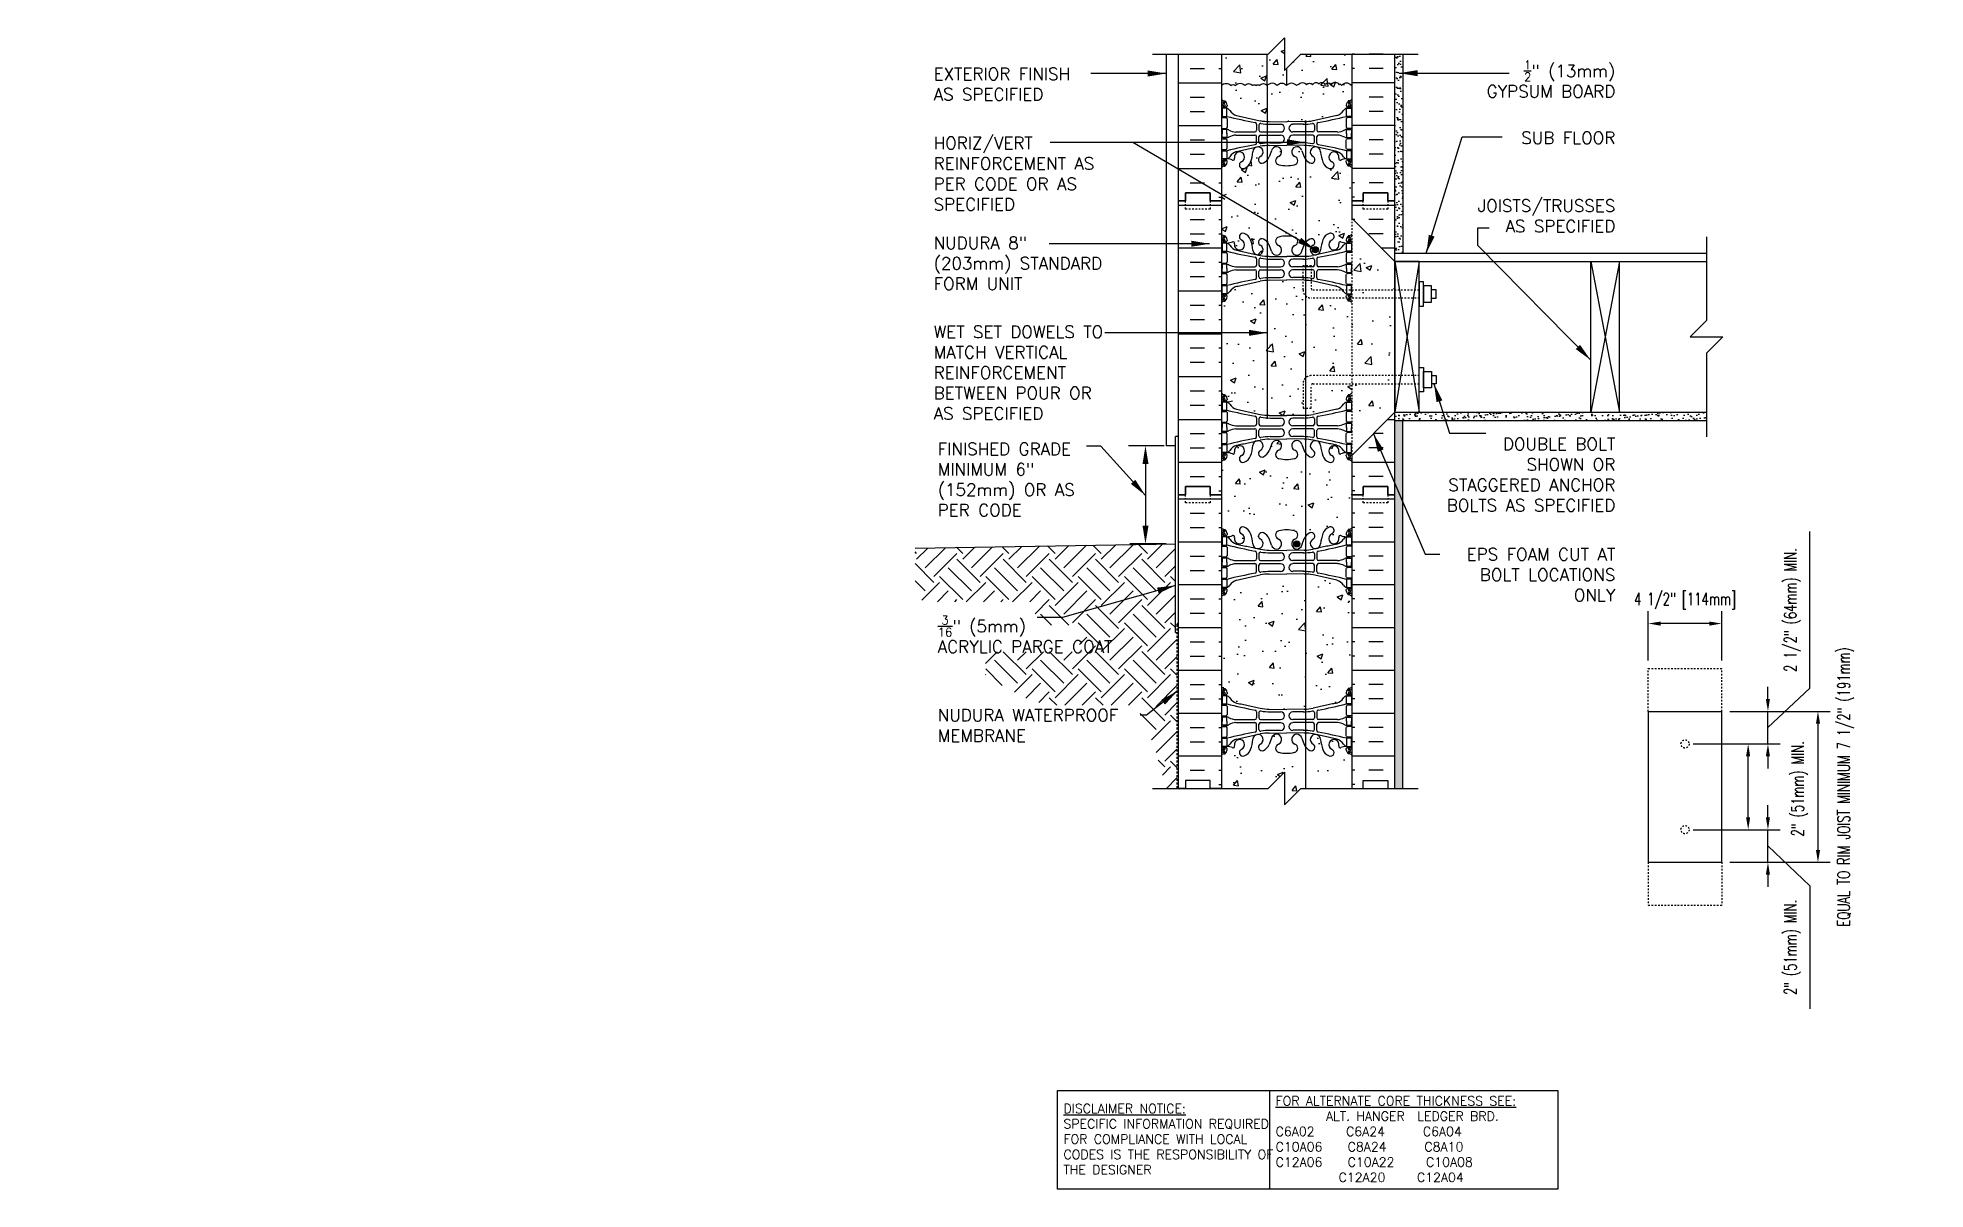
# Model space of a CAD drawing. Header units: inches. Extents: x 109 to 225, y 78 to 148.
import ezdxf

# ---------------------------------------------------------------- set-up
doc = ezdxf.new("R2010")
doc.units = ezdxf.units.IN
doc.header["$LTSCALE"] = 0.5
doc.header["$MEASUREMENT"] = 0
doc.header["$PDMODE"] = 3
doc.header["$PDSIZE"] = 0.0625
doc.linetypes.add('DASHED2', pattern=[0.375, 0.25, -0.125])
doc.linetypes.add('HIDDEN2', pattern=[0.1875, 0.125, -0.0625])
for name, color, linetype in [('HATCH', 12, 'Continuous'), ('LINE15', 9, 'Continuous'), ('LINE18', 9, 'Continuous'), ('line25', 2, 'Continuous'), ('LINE3', 3, 'Continuous'), ('LINE50', 5, 'Continuous'), ('LINE9', 9, 'Continuous'), ('TEXT', 4, 'Continuous'), ('Web_Edge', 9, 'Continuous')]:
    doc.layers.add(name, color=color, linetype=linetype)
doc.styles.add('DIM', font='romans.shx', dxfattribs={"width": 0.7})
doc.styles.add('ROMANS', font='romans.shx', dxfattribs={"height": 0.75})
doc.styles.get("Standard").update_dxf_attribs({"font": 'romans.shx', "height": 0.75})
doc.dimstyles.new('ext_12', dxfattribs={"dimscale": 12, "dimtxt": 0.09375, "dimasz": 0.09375, "dimexe": 0.09375, "dimexo": 0.0625, "dimgap": 0.0625, "dimtad": 1, "dimdec": 1, "dimzin": 3, "dimdsep": 46, "dimlunit": 4, "dimtxsty": 'DIM', "dimcen": 0.09, "dimdle": 0.09375, "dimclrt": 4, "dimadec": 0, "dimazin": 0, "dimtfac": 1, "dimtdec": 1, "dimtmove": 2, "dimatfit": 3, "dimfxl": 1, "dimfrac": 2, "dimtolj": 1, "dimtzin": 0, "dimarcsym": 0})
doc.dimstyles.new('ext_8', dxfattribs={"dimscale": 8, "dimtxt": 0.09375, "dimasz": 0.09375, "dimexe": 0.09375, "dimexo": 0.0625, "dimgap": 0.0625, "dimtad": 1, "dimdec": 1, "dimzin": 3, "dimdsep": 46, "dimlunit": 4, "dimtxsty": 'DIM', "dimcen": 0.09, "dimdle": 0.09375, "dimclrt": 4, "dimadec": 0, "dimazin": 0, "dimtfac": 1, "dimtdec": 1, "dimtmove": 2, "dimatfit": 3, "dimfxl": 1, "dimfrac": 2, "dimtolj": 1, "dimtzin": 0, "dimarcsym": 0})
pattern_1 = [(37.5, (81.0187, 4.95138), (-0.0157483, 0.48170594), [0, -0.38, 0, -0.425, 0, -0.40625]), (7.5, (81.0187, 4.9514), (0.4424442, 0.7055365), [0, -0.205, 0, -0.3425, 0, -0.13125]), (327.5, (80.7112, 4.9514), (0.7785355, 0.0014148), [0, -0.125, 0, -0.45, 0, -0.5875]), (317.5, (80.7112, 4.9514), (0.7515317, 0.219419), [0, -0.0625, 0, -0.295, 0, -0.3375])]

msp = doc.modelspace()

# ---------------------------------------------------------------- texts
at = {"layer": 'TEXT', "char_height": 0.75, "style": 'ROMANS'}
for s, insert, width, attachment_point in [('\\A1;{\\H0.7x;\\S1/2;}" (13mm) GYPSUM BOARD', (205.6, 145.74), 10.1313, 6), ('EXTERIOR FINISH\\PAS SPECIFIED', (163.86, 145.43), 11.7486, 4), ('HORIZ/VERT REINFORCEMENT AS PER CODE OR AS SPECIFIED', (163.86, 139.94), 11.7486, 4), ('\\A1;{\\H1x;SUB FLOOR}', (205.6, 142.14), 11.4349, 6), ('JOISTS/TRUSSES \\PAS SPECIFIED', (205.6, 137.35), 12.6891, 6), ('NUDURA 8" (203mm) STANDARD FORM UNIT', (163.86, 134.45), 11.7486, 4), ('WET SET DOWELS TO MATCH VERTICAL REINFORCEMENT BETWEEN POUR OR AS SPECIFIED', (163.86, 127.75), 11.7486, 4), ('DOUBLE BOLT SHOWN OR STAGGERED ANCHOR BOLTS AS SPECIFIED', (205.6, 121.5), 11.4349, 6), ('FINISHED GRADE MINIMUM 6" (152mm) OR AS PER CODE', (164.11, 121.2), 10.7518, 4), ('EPS FOAM CUT AT BOLT LOCATIONS ONLY ', (205.6, 115.37), 11.4349, 6), ('\\A1;{\\H0.7x;\\S3/16;}" (5mm) \\PACRYLIC PARGE COAT', (164.11, 111.72), 11.7486, 4), ('\\A1;NUDURA WATERPROOF MEMBRANE', (164.11, 106.14), 12.7831, 4)]:
    msp.add_mtext(s, dxfattribs=dict(at, insert=insert, width=width, attachment_point=attachment_point))
at = {"layer": 'TEXT', "char_height": 0.5625, "attachment_point": 4}
for s, insert, width in [('{\\LFOR ALTERNATE CORE THICKNESS SEE:\\P}        ALT. HANGER  LEDGER BRD.\\PC6A02     C6A24      C6A04     \\PC10A06    C8A24      C8A10\\PC12A06    C10A22     C10A08\\P          C12A20     C12A04', (184.8, 80.79), 23.333), ('{\\LDISCLAIMER NOTICE:}\\PSPECIFIC INFORMATION REQUIRED FOR COMPLIANCE WITH LOCAL CODES IS THE RESPONSIBILITY OF THE DESIGNER', (171.81, 80.79), 14.0024)]:
    msp.add_mtext(s, dxfattribs=dict(at, insert=insert, width=width))

# ---------------------------------------------------------------- blocks, each defined once
blk = doc.blocks.new('*D2')
at = {"layer": 'Defpoints', "color": 0, "transparency": 16777216}
for p in [(207.62, 112.38), (207.62, 109.62), (212.12, 109.62)]:
    blk.add_point(p, dxfattribs=at)
at = {"layer": 'TEXT', "color": 0, "lineweight": -2, "transparency": 16777216}
for p, q in [((207.62, 110.12), (207.62, 113.13)), ((211.37, 112.38), (208.37, 112.38)), ((212.12, 110.12), (212.12, 113.13))]:
    blk.add_line(p, q, dxfattribs=at)
at = {"layer": 'TEXT', "color": 0, "transparency": 16777216}
for points in [[(208.37, 112.5), (208.37, 112.25), (207.62, 112.38)], [(211.37, 112.5), (211.37, 112.25), (212.12, 112.38)]]:
    blk.add_solid(points, dxfattribs=at)
at = {"layer": 'TEXT', "color": 4, "transparency": 16777216, "insert": (209.87, 113.76), "char_height": 0.75, "attachment_point": 5, "style": 'DIM'}
blk.add_mtext('\\A1;4 1/2" [114mm]', dxfattribs=at)
blk = doc.blocks.new('*D3')
at = {"layer": 'Defpoints', "color": 0, "transparency": 16777216}
for p in [(212.12, 107), (212.12, 97.75), (218.01, 97.75)]:
    blk.add_point(p, dxfattribs=at)
at = {"layer": 'TEXT', "color": 0, "lineweight": -2, "transparency": 16777216}
for p, q in [((212.62, 107), (218.76, 107)), ((218.01, 106.25), (218.01, 98.5)), ((212.62, 97.75), (218.76, 97.75))]:
    blk.add_line(p, q, dxfattribs=at)
at = {"layer": 'TEXT', "color": 0, "transparency": 16777216}
for points in [[(217.89, 106.25), (218.14, 106.25), (218.01, 107)], [(217.89, 98.5), (218.14, 98.5), (218.01, 97.75)]]:
    blk.add_solid(points, dxfattribs=at)
at = {"layer": 'TEXT', "color": 4, "transparency": 16777216, "insert": (219.71, 102.37), "char_height": 0.75, "attachment_point": 5, "rotation": 90, "style": 'DIM'}
blk.add_mtext('\\A1;EQUAL TO RIM JOIST MINIMUM 7 1/2" (191mm) ', dxfattribs=at)
blk = doc.blocks.new('*D4')
at = {"layer": 'Defpoints', "color": 0, "transparency": 16777216}
for p in [(209.87, 99.75), (214.95, 99.75), (212.12, 97.75)]:
    blk.add_point(p, dxfattribs=at)
at = {"layer": 'TEXT', "color": 0, "lineweight": -2, "transparency": 16777216}
for p, q in [((214.95, 100.5), (214.95, 101.25)), ((210.37, 99.75), (215.7, 99.75)), ((214.95, 97.75), (214.95, 99.75)), ((214.95, 97.75), (214.95, 99.75)), ((214.95, 98.75), (217.52, 96.3)), ((212.62, 97.75), (215.7, 97.75)), ((214.95, 97), (214.95, 96.25)), ((217.52, 96.3), (217.52, 88.78))]:
    blk.add_line(p, q, dxfattribs=at)
at = {"layer": 'TEXT', "color": 0, "transparency": 16777216}
for points in [[(214.82, 100.5), (215.07, 100.5), (214.95, 99.75)], [(214.82, 97), (215.07, 97), (214.95, 97.75)]]:
    blk.add_solid(points, dxfattribs=at)
at = {"layer": 'TEXT', "color": 4, "transparency": 16777216, "insert": (216.45, 92.54), "char_height": 0.75, "attachment_point": 5, "rotation": 90, "style": 'DIM'}
blk.add_mtext('\\A1;2" (51mm) MIN.', dxfattribs=at)
blk = doc.blocks.new('*D5')
at = {"layer": 'Defpoints', "color": 0, "transparency": 16777216}
for p in [(209.87, 105), (213.74, 105), (209.87, 99.75)]:
    blk.add_point(p, dxfattribs=at)
at = {"layer": 'TEXT', "color": 0, "lineweight": -2, "transparency": 16777216}
for p, q in [((210.37, 105), (214.49, 105)), ((213.74, 100.5), (213.74, 104.25)), ((210.37, 99.75), (214.49, 99.75))]:
    blk.add_line(p, q, dxfattribs=at)
at = {"layer": 'TEXT', "color": 0, "transparency": 16777216}
for points in [[(213.61, 104.25), (213.86, 104.25), (213.74, 105)], [(213.61, 100.5), (213.86, 100.5), (213.74, 99.75)]]:
    blk.add_solid(points, dxfattribs=at)
at = {"layer": 'TEXT', "color": 4, "transparency": 16777216, "insert": (216.89, 102.26), "char_height": 0.75, "attachment_point": 5, "rotation": 90, "style": 'DIM'}
blk.add_mtext('\\A1;2" (51mm) MIN.', dxfattribs=at)
blk = doc.blocks.new('*D6')
at = {"layer": 'Defpoints', "color": 0, "transparency": 16777216}
for p in [(212.12, 107), (214.95, 107), (209.87, 105)]:
    blk.add_point(p, dxfattribs=at)
at = {"layer": 'TEXT', "color": 0, "lineweight": -2, "transparency": 16777216}
for p, q in [((217.52, 108.41), (217.52, 118.01)), ((214.95, 107.75), (214.95, 108.5)), ((214.95, 106), (217.52, 108.41)), ((212.62, 107), (215.7, 107)), ((214.95, 105), (214.95, 107)), ((214.95, 105), (214.95, 107)), ((210.37, 105), (215.7, 105)), ((214.95, 104.25), (214.95, 103.5))]:
    blk.add_line(p, q, dxfattribs=at)
at = {"layer": 'TEXT', "color": 0, "transparency": 16777216}
for points in [[(214.82, 107.75), (215.07, 107.75), (214.95, 107)], [(214.82, 104.25), (215.07, 104.25), (214.95, 105)]]:
    blk.add_solid(points, dxfattribs=at)
at = {"layer": 'TEXT', "color": 4, "transparency": 16777216, "insert": (216.45, 113.21), "char_height": 0.75, "attachment_point": 5, "rotation": 90, "style": 'DIM'}
blk.add_mtext('\\A1;2 1/2" (64mm) MIN.', dxfattribs=at)

# ---------------------------------------------------------------- dimensions: what is measured, and where the dimension line sits
at = {"layer": 'TEXT'}
for base, p1, p2, text, override, picture, middle in [((214.95, 107), (209.87, 105), (212.12, 107), '2 1/2" (64mm) MIN.', {"dimtmove": 1}, '*D6', (217.52, 108.91)), ((213.74, 105), (209.87, 99.75), (209.87, 105), '2" (51mm) MIN.', {"dimtmove": 2}, '*D5', (216.89, 102.26)), ((214.95, 99.75), (212.12, 97.75), (209.87, 99.75), '2" (51mm) MIN.', {"dimtmove": 1}, '*D4', (217.52, 95.8))]:
    dim = msp.add_linear_dim(base=base, p1=p1, p2=p2, angle=90, text=text, dimstyle='ext_8', override=override, dxfattribs=at)
    dim.commit()
    dim.dimension.update_dxf_attribs({"geometry": picture, "text_midpoint": middle, "dimtype": 160})
dim = msp.add_linear_dim(base=(207.62, 112.38), p1=(212.12, 109.62), p2=(207.62, 109.62), dimstyle='ext_8', dxfattribs=at)
dim.commit()
dim.dimension.update_dxf_attribs({"geometry": '*D2', "text_midpoint": (209.87, 113.76), "dimtype": 160})
dim = msp.add_linear_dim(base=(218.01, 97.75), p1=(212.12, 107), p2=(212.12, 97.75), angle=90, text='EQUAL TO RIM JOIST MINIMUM 7 1/2" (191mm) ', dimstyle='ext_8', dxfattribs=at)
dim.commit()
dim.dimension.update_dxf_attribs({"geometry": '*D3', "text_midpoint": (219.71, 102.37), "dimtype": 160})

# ---------------------------------------------------------------- hatches: boundary and pattern name
at = {"layer": 'HATCH'}
h = msp.add_hatch(dxfattribs=at)
h.set_pattern_fill('AR-CONC', color=256, scale=0.5, style=0)
h.paths.add_polyline_path([(189.48, 145.38), (189.48, 147.27), (186.94, 147.27), (186.96, 147.12), (186.66, 147.15), (186.77, 147.27), (186.35, 147.27), (185.35, 146.27), (185.35, 148.27), (184.35, 147.27), (184.29, 147.27), (184.29, 145.34, -0.520567), (184.9, 145.34, -0.520567), (185.47, 145.34, -0.520567), (186.08, 145.34, -0.520567), (186.19, 145.39, -0.520567), (186.7, 145.39, -0.520567), (187.06, 145.39, -0.520567), (187.46, 145.44, -0.520567), (187.85, 145.39, -0.520567), (188.21, 145.39, -0.520567), (188.72, 145.39, -0.520567), (188.84, 145.34, -0.520567), (189.44, 145.34, -0.039409)])
h = msp.add_hatch(dxfattribs=at)
h.set_pattern_fill('AR-CONC', color=256, scale=0.5, style=0)
h.paths.add_polyline_path([(181.48, 147.27), (181.48, 145.34, -0.464822), (182.06, 145.34, -0.520567), (182.35, 145.34, -0.520567), (182.91, 145.34, -0.520567), (183.39, 145.34, -0.520567), (183.6, 145.34, -0.520567), (183.81, 145.34, -0.520567), (184.29, 145.34), (184.29, 147.27)])
h = msp.add_hatch(dxfattribs=at)
h.set_pattern_fill('AR-SAND', color=256, scale=0.25, style=0)
h.set_pattern_definition(pattern_1)
h.paths.add_polyline_path([(192.6, 147.27), (192.1, 147.27), (192.1, 138.27), (192.1, 135.07), (192.6, 135.07)])
h = msp.add_hatch(dxfattribs=at)
h.set_pattern_fill('AR-CONC', color=256, scale=0.5)
edge = h.paths.add_edge_path()
edge.add_arc((189.73, 145.14), 0.351, 135.9727, 145)
edge.add_arc((189.14, 145.12), 0.371, 35, 145)
edge.add_arc((188.76, 145.32), 0.0763, 11.8003, 121.8003)
edge.add_arc((188.47, 145.21), 0.311, 35, 145)
edge.add_arc((188.03, 145.26), 0.22, 35, 145)
edge.add_arc((187.64, 145.27), 0.242, 27.8746, 137.8746)
edge.add_arc((187.28, 145.27), 0.242, 42.1254, 152.1254)
edge.add_arc((186.88, 145.26), 0.22, 35, 145)
edge.add_arc((186.45, 145.21), 0.311, 35, 145)
edge.add_arc((186.15, 145.32), 0.0763, 58.1997, 168.1997)
edge.add_arc((185.78, 145.12), 0.371, 35, 145.8536)
edge.add_line((185.47, 145.33), (185.47, 145.34))
edge.add_arc((185.18, 145.14), 0.351, 35.8831, 145)
edge.add_arc((184.59, 145.12), 0.371, 35, 145)
edge.add_line((184.29, 145.34), (184.29, 143.14))
edge.add_arc((184.41, 146.12), 2.98, 267.7193, 270.0995)
edge.add_line((184.41, 143.13), (185.48, 143.12))
edge.add_line((185.48, 143.12), (186.55, 143.13))
edge.add_arc((186.55, 146.12), 2.98, 269.9005, 280.7454)
edge.add_spline(control_points=[(187.11, 143.19), (188.55, 143.51)], knot_values=[0, 0, 1, 1], degree=1, periodic=0)
edge.add_arc((188.34, 144.22), 0.743, 286.1893, 325.772)
edge.add_arc((189.26, 143.61), 0.364, 109.6613, 147.9576, ccw=False)
edge.add_line((189.14, 143.95), (189.44, 143.95))
edge.add_line((189.44, 143.95), (189.44, 143.45))
edge.add_line((189.44, 143.45), (189.33, 143.45))
edge.add_line((189.33, 143.45), (189.33, 143.38))
edge.add_line((189.33, 143.38), (189.48, 143.38))
edge.add_line((189.48, 143.38), (189.48, 144.12))
edge.add_line((189.48, 144.12), (189.4, 144.12))
edge.add_arc((189.4, 144.14), 0.0196, 164.5099, 270.5968, ccw=False)
edge.add_arc((189.14, 144.21), 0.25, 346.1732, 379.0591)
edge.add_arc((189.4, 144.3), 0.021, 113.9193, 202.0455, ccw=False)
edge.add_arc((189.13, 144.86), 0.6, 294.9983, 305.2168)
edge.add_line((189.48, 144.37), (189.48, 145.38))
edge = h.paths.add_edge_path()
edge.add_arc((184.05, 145.17), 0.291, 35, 145)
edge.add_arc((183.71, 145.26), 0.13, 35, 145)
edge.add_arc((183.49, 145.26), 0.13, 35, 145)
edge.add_arc((183.15, 145.17), 0.291, 35, 145)
edge.add_arc((182.63, 145.14), 0.341, 35, 145)
edge.add_arc((182.2, 145.23), 0.18, 35, 145)
edge.add_arc((181.77, 145.09), 0.377, 40.1399, 139.8601)
edge.add_line((181.48, 145.34), (181.48, 144.5))
edge.add_arc((181.83, 144.86), 0.5, 226.2109, 246.4218)
edge.add_line((181.63, 144.4), (181.72, 144.4))
edge.add_line((181.72, 144.4), (181.72, 144.36))
edge.add_arc((181.58, 144.15), 0.25, 0, 55.9442, ccw=False)
edge.add_line((181.83, 144.15), (181.83, 144.08))
edge.add_arc((181.76, 144.08), 0.0625, -90, 0, ccw=False)
edge.add_line((181.76, 144.02), (181.72, 144.02))
edge.add_line((181.72, 144.02), (181.72, 143.95))
edge.add_line((181.72, 143.95), (181.82, 143.95))
edge.add_arc((181.7, 143.61), 0.364, 32.0424, 70.3387, ccw=False)
edge.add_arc((182.62, 144.22), 0.743, 214.228, 253.8107)
edge.add_spline(control_points=[(182.41, 143.51), (183.85, 143.19)], knot_values=[0, 0, 1, 1], degree=1, periodic=0)
edge.add_arc((184.41, 146.12), 2.98, 259.2546, 267.7193)
edge.add_line((184.29, 143.14), (184.29, 145.34))
h.paths.add_polyline_path([(186.63, 140.83, -0.052383), (186.55, 140.97), (186.41, 141.35, 1.612474), (185.98, 140.99, -0.734872), (185.95, 140.48, -0.068475), (185.48, 140.42, -0.068475), (185.01, 140.48, -0.734872), (184.98, 140.99, 1.612474), (184.55, 141.35), (184.41, 140.97, -0.074828), (184.29, 140.78), (184.29, 135.76, -0.074828), (184.41, 135.58), (184.55, 135.19, 1.612474), (184.98, 135.55, -0.734872), (185.01, 136.06, -0.068475), (185.48, 136.12, -0.068475), (185.95, 136.06, -0.734872), (185.98, 135.55, 1.612474), (186.41, 135.19), (186.55, 135.58, -0.052383), (186.63, 135.71)])
h.paths.add_polyline_path([(189.48, 138.27), (189.48, 140.31, 0.088416), (189.33, 140.4), (189.24, 140.4), (189.24, 140.45, -0.249069), (189.13, 140.65), (189.13, 140.72, -0.414214), (189.2, 140.78), (189.24, 140.78), (189.24, 140.85), (189.14, 140.85, 0.085348), (188.81, 140.78, -0.669601), (188.68, 140.9, 2.087231), (188.24, 140.67, -1), (188.08, 140.26, -0.21345), (187.69, 140.65, -0.069923), (187.55, 141.3, 1.702394), (187.1, 140.98, -0.940793), (186.9, 140.6, -0.119607), (186.63, 140.83), (186.63, 135.71, -0.119607), (186.9, 135.94, -0.940793), (187.1, 135.56, 1.702394), (187.55, 135.25, -0.069923), (187.69, 135.89, -0.21345), (188.08, 136.28, -1), (188.24, 135.87, 2.087231), (188.68, 135.65, -0.669601), (188.81, 135.77, 0.085348), (189.14, 135.69), (189.24, 135.69), (189.24, 135.76), (189.2, 135.76, -0.414214), (189.13, 135.82), (189.13, 135.89, -0.249069), (189.24, 136.1), (189.24, 136.14), (189.33, 136.14, 0.088416), (189.48, 136.24), (189.48, 137.2)])
h.paths.add_polyline_path([(187.43, 135.28, -1), (187.05, 135.28, -1)], flags=16)
h.paths.add_polyline_path([(184.29, 140.78, -0.096991), (184.06, 140.6, -0.940793), (183.86, 140.98, 1.702394), (183.41, 141.3, -0.069923), (183.27, 140.65, -0.21345), (182.88, 140.26, -1), (182.72, 140.67, 2.087231), (182.28, 140.9, -0.669601), (182.15, 140.78, 0.085348), (181.82, 140.85), (181.72, 140.85), (181.72, 140.78), (181.76, 140.78, -0.414214), (181.83, 140.72), (181.83, 140.65, -0.249069), (181.72, 140.45), (181.72, 140.4), (181.63, 140.4, 0.088416), (181.48, 140.31), (181.48, 138.27), (181.48, 136.24, 0.088416), (181.63, 136.14), (181.72, 136.14), (181.72, 136.1, -0.249069), (181.83, 135.89), (181.83, 135.82, -0.414214), (181.76, 135.76), (181.72, 135.76), (181.72, 135.69), (181.82, 135.69, 0.085348), (182.15, 135.77, -0.669601), (182.28, 135.65, 2.087231), (182.72, 135.87, -1), (182.88, 136.28, -0.21345), (183.27, 135.89, -0.069923), (183.41, 135.25, 1.702394), (183.86, 135.56, -0.940793), (184.06, 135.94, -0.096991), (184.29, 135.76)])
h.paths.add_polyline_path([(186.63, 132.46, -0.203359), (186.48, 132.82), (186.48, 133.41), (185.48, 133.43), (184.41, 133.41, 0.010386), (184.29, 133.41), (184.29, 125.14, 0.010386), (184.41, 125.13), (185.48, 125.12), (186.55, 125.13, 0.006907), (186.63, 125.14), (186.63, 125.57), (186.48, 125.57), (186.48, 127.07, -0.203359), (186.63, 127.43)])
h.paths.add_polyline_path([(189.48, 132.04, 0.088416), (189.33, 132.14), (189.24, 132.14), (189.24, 132.18, -0.175517), (189.14, 132.32), (186.98, 132.32, -0.194473), (186.63, 132.46), (186.63, 127.43, -0.194473), (186.98, 127.57), (189.48, 127.57)])
edge = h.paths.add_edge_path()
edge.add_line((189.24, 126.36), (189.24, 126.4))
edge.add_line((189.24, 126.4), (189.33, 126.4))
edge.add_arc((189.13, 126.86), 0.5, 293.5782, 313.7891)
edge.add_line((189.48, 126.5), (189.48, 127.07))
edge.add_line((189.48, 127.07), (187.08, 127.07))
edge.add_arc((187.08, 126.97), 0.1, 90, 180)
edge.add_line((186.98, 126.97), (186.98, 125.57))
edge.add_line((186.98, 125.57), (186.63, 125.57))
edge.add_line((186.63, 125.57), (186.63, 125.14))
edge.add_arc((186.55, 128.12), 2.98, 271.4835, 280.7454)
edge.add_spline(control_points=[(187.11, 125.19), (188.55, 125.51)], knot_values=[0, 0, 1, 1], degree=1, periodic=0)
edge.add_arc((188.34, 126.22), 0.743, 286.1893, 327.2081)
edge.add_arc((189.26, 125.61), 0.364, 109.6613, 145.0225, ccw=False)
edge.add_line((189.14, 125.95), (189.24, 125.95))
edge.add_line((189.24, 125.95), (189.24, 126.02))
edge.add_line((189.24, 126.02), (189.2, 126.02))
edge.add_arc((189.2, 126.08), 0.0625, 180, 270, ccw=False)
edge.add_line((189.13, 126.08), (189.13, 126.15))
edge.add_arc((189.38, 126.15), 0.25, 124.0558, 180, ccw=False)
edge = h.paths.add_edge_path()
edge.add_spline(control_points=[(188.55, 133.04), (187.11, 133.36)], knot_values=[0, 0, 1, 1], degree=1, periodic=0)
edge.add_arc((186.55, 130.43), 2.98, 79.2546, 81.8172)
edge.add_line((186.98, 133.38), (186.98, 132.92))
edge.add_arc((187.08, 132.92), 0.1, 180, 270)
edge.add_line((187.08, 132.82), (188.89, 132.82))
edge.add_arc((188.34, 132.32), 0.743, 42.1763, 73.8107)
h.paths.add_polyline_path([(186.63, 122.83, -0.052383), (186.55, 122.97), (186.41, 123.35, 1.612474), (185.98, 122.99, -0.734872), (185.95, 122.48, -0.068475), (185.48, 122.42, -0.068475), (185.01, 122.48, -0.734872), (184.98, 122.99, 1.612474), (184.55, 123.35), (184.41, 122.97, -0.173075), (184.06, 122.6, -0.994662), (183.88, 123, 1.629604), (183.41, 123.3, -0.069923), (183.27, 122.65, -0.21345), (182.88, 122.26, -1), (182.72, 122.67, 2.087231), (182.28, 122.9, -0.669601), (182.15, 122.78, 0.085348), (181.82, 122.85), (181.72, 122.85), (181.72, 122.78), (181.76, 122.78, -0.414214), (181.83, 122.72), (181.83, 122.65, -0.249069), (181.72, 122.45), (181.72, 122.4), (181.63, 122.4, 0.088416), (181.48, 122.31), (181.48, 120.27), (181.48, 118.24, 0.088416), (181.63, 118.14), (181.72, 118.14), (181.72, 118.1, -0.249069), (181.83, 117.89), (181.83, 117.82, -0.414214), (181.76, 117.76), (181.72, 117.76), (181.72, 117.69), (181.82, 117.69, 0.085348), (182.15, 117.77, -0.669601), (182.28, 117.65, 2.087231), (182.72, 117.87, -1), (182.88, 118.28, -0.21345), (183.27, 117.89, -0.069923), (183.41, 117.25, 1.629604), (183.88, 117.55, -0.994662), (184.06, 117.94, -0.173075), (184.41, 117.58), (184.55, 117.19, 1.612474), (184.98, 117.55, -0.734872), (185.01, 118.06, -0.068475), (185.48, 118.12, -0.068475), (185.95, 118.06, -0.734872), (185.98, 117.55, 1.612474), (186.41, 117.19), (186.55, 117.58, -0.052383), (186.63, 117.71)])
h.paths.add_polyline_path([(186.29, 117.26, -1), (185.92, 117.26, -1)], flags=16)
h.paths.add_polyline_path([(189.48, 120.27), (189.48, 122.31, 0.088416), (189.33, 122.4), (189.24, 122.4), (189.24, 122.45, -0.249069), (189.13, 122.65), (189.13, 122.72, -0.414214), (189.2, 122.78), (189.24, 122.78), (189.24, 122.85), (189.14, 122.85, 0.085348), (188.81, 122.78, -0.669601), (188.68, 122.9, 2.087231), (188.24, 122.67, -1), (188.08, 122.26, -0.21345), (187.69, 122.65, -0.069923), (187.55, 123.3, 1.629604), (187.08, 123, -0.994662), (186.9, 122.6, -0.119607), (186.63, 122.83), (186.63, 117.71, -0.119607), (186.9, 117.94, -0.994662), (187.08, 117.55, 1.629604), (187.55, 117.25, -0.069923), (187.69, 117.89, -0.21345), (188.08, 118.28, -1), (188.24, 117.87, 2.087231), (188.68, 117.65, -0.669601), (188.81, 117.77, 0.085348), (189.14, 117.69), (189.24, 117.69), (189.24, 117.76), (189.2, 117.76, -0.414214), (189.13, 117.82), (189.13, 117.89, -0.249069), (189.24, 118.1), (189.24, 118.14), (189.33, 118.14, 0.088416), (189.48, 118.24)])
h = msp.add_hatch(dxfattribs=at)
h.set_pattern_fill('INSUL', color=256, scale=7, style=0)
h.set_pattern_definition([(0, (-2744.6818, -276.7378), (0, 2.625), []), (0, (-2744.6818, -275.8628), (0, 2.625), [0.875, -0.875]), (0, (-2744.6818, -274.9878), (0, 2.625), [0.875, -0.875])])
h.paths.add_polyline_path([(178.85, 120.27), (179.29, 120.27), (179.29, 120.77), (180.79, 120.77), (180.79, 120.27), (181.48, 120.27), (181.48, 138.27), (180.79, 138.27), (180.79, 138.77), (179.29, 138.77), (179.29, 138.27), (178.85, 138.27)])
h = msp.add_hatch(dxfattribs=at)
h.set_pattern_fill('INSUL', color=256, scale=7, style=0)
h.set_pattern_definition([(180, (3115.6413, -276.7378), (0, 2.625), []), (180, (3115.6413, -275.8628), (0, 2.625), [0.875, -0.875]), (180, (3115.6413, -274.9878), (0, 2.625), [0.875, -0.875])])
h.paths.add_polyline_path([(192.1, 125.32), (189.48, 122.7), (189.48, 120.27), (190.17, 120.27), (190.17, 120.77), (191.67, 120.77), (191.67, 120.27), (192.1, 120.27)])
h.paths.add_polyline_path([(189.48, 137.2), (192.1, 134.57), (192.1, 138.27), (191.67, 138.27), (191.67, 138.77), (190.17, 138.77), (190.17, 138.27), (189.48, 138.27)])
h = msp.add_hatch(dxfattribs=at)
h.set_pattern_fill('AR-CONC', color=256, scale=0.5, style=0)
h.set_pattern_definition([(50, (56.0557, -25.3176), (3.5863, -0.31376), [0.375, -4.125]), (355, (56.0557, -25.3176), (-0.693757, 3.76096), [0.3, -3.3]), (100.4514, (56.3546, -25.3437), (2.892547, 3.4472), [0.3187, -3.50571]), (46.1842, (56.0557, -24.3176), (5.336205, -0.827595), [0.5625, -6.1875]), (96.6356, (56.5004, -24.3865), (4.67331, 4.87059), [0.47805, -5.25856]), (351.1842, (56.0557, -24.3176), (4.67331, 4.8706), [0.45, -4.95]), (21, (56.5557, -24.5676), (2.984535, -2.013094), [0.375, -4.125]), (326, (56.5557, -24.5676), (1.216577, 3.62575), [0.3, -3.3]), (71.4514, (56.8044, -24.7353), (4.201113, 1.61265), [0.3187, -3.50571]), (37.5, (56.0557, -25.3176), (0.060799, 1.664469), [0, -3.26, 0, -3.35, 0, -3.3125]), (7.5, (56.0557, -25.3176), (1.315348, 1.972059), [0, -1.91, 0, -3.185, 0, -1.2625]), (327.5, (54.9407, -25.3176), (2.669112, -0.112774), [0, -1.25, 0, -3.9, 0, -5.175]), (317.5, (54.4407, -25.3176), (2.91593, 0.500525), [0, -1.625, 0, -2.59, 0, -3.675])])
h.paths.add_polyline_path([(192.1, 132.01), (189.48, 132.01), (189.48, 127.88), (192.1, 127.88)])
h.paths.add_polyline_path([(192.1, 126.45), (192.1, 127.38), (189.48, 127.38), (189.48, 123.82)])
h.paths.add_polyline_path([(189.48, 136.07), (189.48, 132.51), (192.1, 132.51), (192.1, 133.45)])
h = msp.add_hatch(dxfattribs=at)
h.set_pattern_fill('AR-CONC', color=256, scale=0.5)
edge = h.paths.add_edge_path()
edge.add_arc((184.41, 130.43), 2.98, 92.2807, 100.7454)
edge.add_spline(control_points=[(183.85, 133.36), (182.41, 133.04)], knot_values=[0, 0, 1, 1], degree=1, periodic=0)
edge.add_arc((182.62, 132.32), 0.743, 106.1893, 145.772)
edge.add_arc((181.7, 132.93), 0.364, 289.6613, 327.9576, ccw=False)
edge.add_line((181.82, 132.59), (181.72, 132.59))
edge.add_line((181.72, 132.59), (181.72, 132.52))
edge.add_line((181.72, 132.52), (181.76, 132.52))
edge.add_arc((181.76, 132.46), 0.0625, 0, 90, ccw=False)
edge.add_line((181.83, 132.46), (181.83, 132.39))
edge.add_arc((181.58, 132.39), 0.25, 304.0558, 360, ccw=False)
edge.add_line((181.72, 132.18), (181.72, 132.14))
edge.add_line((181.72, 132.14), (181.63, 132.14))
edge.add_arc((181.83, 131.68), 0.5, 113.5782, 133.7891)
edge.add_line((181.48, 132.04), (181.48, 126.5))
edge.add_arc((181.83, 126.86), 0.5, 226.2109, 246.4218)
edge.add_line((181.63, 126.4), (181.72, 126.4))
edge.add_line((181.72, 126.4), (181.72, 126.36))
edge.add_arc((181.58, 126.15), 0.25, 0, 55.9442, ccw=False)
edge.add_line((181.83, 126.15), (181.83, 126.08))
edge.add_arc((181.76, 126.08), 0.0625, -90, 0, ccw=False)
edge.add_line((181.76, 126.02), (181.72, 126.02))
edge.add_line((181.72, 126.02), (181.72, 125.95))
edge.add_line((181.72, 125.95), (181.82, 125.95))
edge.add_arc((181.7, 125.61), 0.364, 32.0424, 70.3387, ccw=False)
edge.add_arc((182.62, 126.22), 0.743, 214.228, 253.8107)
edge.add_spline(control_points=[(182.41, 125.51), (183.85, 125.19)], knot_values=[0, 0, 1, 1], degree=1, periodic=0)
edge.add_arc((184.41, 128.12), 2.98, 259.2546, 267.7193)
edge.add_line((184.29, 125.14), (184.29, 133.41))
h = msp.add_hatch(dxfattribs=at)
h.set_pattern_fill('AR-SAND', color=256, scale=0.25, style=0)
h.set_pattern_definition(pattern_1)
h.paths.add_polyline_path([(211.18, 124.82), (211.18, 125.32), (192.1, 125.32), (192.1, 124.82)])
h = msp.add_hatch(dxfattribs=at)
h.set_pattern_fill('AR-SAND', color=256, scale=0.25, style=0)
h.set_pattern_definition(pattern_1)
h.paths.add_polyline_path([(192.6, 124.82), (192.1, 124.82), (192.1, 120.27), (192.1, 102.27), (192.6, 102.27)])
h = msp.add_hatch(dxfattribs=at)
h.set_pattern_fill('AR-CONC', color=256, scale=0.5, style=0)
h.paths.add_polyline_path([(109.66, 120.96, -0.638777), (109.78, 121.08, 0.087457), (110.12, 121), (110.23, 121), (110.23, 121.07), (110.18, 121.07, -0.353772), (110.12, 121.12), (109.63, 121.12), (109.63, 121.68), (109.44, 121.87), (109.19, 121.87), (109, 121.68), (109, 121.56, -0.024057), (109.06, 121.59, -1), (109.22, 121.18, 2.087231)])
h = msp.add_hatch(dxfattribs=at)
h.set_pattern_fill('INSUL', color=256, scale=7, style=0)
h.set_pattern_definition([(0, (-2744.6818, -294.7378), (0, 2.625), []), (0, (-2744.6818, -293.8628), (0, 2.625), [0.875, -0.875]), (0, (-2744.6818, -292.9878), (0, 2.625), [0.875, -0.875])])
h.paths.add_polyline_path([(178.85, 102.27), (179.29, 102.27), (179.29, 102.77), (180.79, 102.77), (180.79, 102.27), (181.48, 102.27), (181.48, 120.27), (180.79, 120.27), (180.79, 120.77), (179.29, 120.77), (179.29, 120.27), (178.85, 120.27)])
h = msp.add_hatch(dxfattribs=at)
h.set_pattern_fill('INSUL', color=256, scale=7, style=0)
h.set_pattern_definition([(180, (3115.6413, -294.7378), (0, 2.625), []), (180, (3115.6413, -293.8628), (0, 2.625), [0.875, -0.875]), (180, (3115.6413, -292.9878), (0, 2.625), [0.875, -0.875])])
h.paths.add_polyline_path([(192.1, 102.27), (191.67, 102.27), (191.67, 102.77), (190.17, 102.77), (190.17, 102.27), (189.48, 102.27), (189.48, 120.27), (190.17, 120.27), (190.17, 120.77), (191.67, 120.77), (191.67, 120.27), (192.1, 120.27)])
h = msp.add_hatch(dxfattribs=at)
h.set_pattern_fill('EARTH', color=256, scale=8, angle=45, style=0)
h.set_pattern_definition([(45, (79.0187, 4.947), (2e-16, 2.828427), [2, -2]), (45, (78.4884, 5.4773), (2e-16, 2.828427), [2, -2]), (45, (77.958, 6.0077), (2e-16, 2.828427), [2, -2]), (135, (77.958, 6.3612), (-2.828427, 4e-16), [2, -2]), (135, (78.4884, 6.8916), (-2.828427, 4e-16), [2, -2]), (135, (79.0187, 7.4219), (-2.828427, 4e-16), [2, -2])])
h.paths.add_polyline_path([(161.63, 115.08), (161.63, 115.08), (161.62, 115.09)])
h.paths.add_polyline_path([(162.72, 116.99), (162.72, 114.21), (162.73, 114.2), (162.76, 114.17), (162.78, 114.15), (162.81, 114.12), (162.84, 114.1), (162.87, 114.07), (162.89, 114.05), (162.92, 114.02), (162.95, 114), (162.97, 113.97), (163, 113.95), (163.03, 113.92), (163.06, 113.9), (163.08, 113.87), (163.11, 113.85), (163.13, 113.82), (163.16, 113.8), (163.19, 113.77), (163.21, 113.75), (163.24, 113.72), (163.25, 113.71), (170.08, 113.71), (170.08, 112.29), (172.8, 112.29), (172.8, 110.65), (167.04, 110.65), (167.04, 109.15), (169.74, 107.68), (169.77, 107.67), (169.81, 107.66), (169.84, 107.65), (169.88, 107.65), (169.91, 107.64), (169.95, 107.63), (169.98, 107.62), (170.02, 107.62), (170.05, 107.61), (170.09, 107.6), (170.12, 107.59), (170.16, 107.59), (170.19, 107.58), (170.23, 107.57), (170.26, 107.56), (170.3, 107.55), (170.33, 107.55), (170.37, 107.54), (170.4, 107.53), (170.44, 107.52), (170.47, 107.52), (170.51, 107.51), (170.54, 107.5), (170.58, 107.49), (170.61, 107.49), (170.64, 107.48), (170.68, 107.47), (170.71, 107.46), (170.75, 107.45), (170.78, 107.45), (170.82, 107.44), (170.85, 107.43), (170.88, 107.42), (170.92, 107.41), (170.95, 107.41), (170.99, 107.4), (171.02, 107.39), (171.06, 107.38), (171.09, 107.38), (171.12, 107.37), (171.13, 107.37), (176.51, 107.37), (176.51, 106.1), (176.52, 106.1), (176.99, 105.66), (177.29, 105.08), (178.1, 102.27), (178.76, 102.27), (178.76, 111.83), (178.67, 111.83), (178.67, 117.27)])
h = msp.add_hatch(dxfattribs=at)
h.set_pattern_fill('AR-CONC', color=256, scale=0.5)
edge = h.paths.add_edge_path()
edge.add_arc((186.55, 112.43), 2.98, 88.5165, 90.0995)
edge.add_line((186.55, 115.41), (185.48, 115.43))
edge.add_line((185.48, 115.43), (184.41, 115.41))
edge.add_arc((184.41, 112.43), 2.98, 89.9005, 100.7454)
edge.add_spline(control_points=[(183.85, 115.36), (182.41, 115.04)], knot_values=[0, 0, 1, 1], degree=1, periodic=0)
edge.add_arc((182.62, 114.32), 0.743, 106.1893, 145.772)
edge.add_arc((181.7, 114.93), 0.364, 289.6613, 327.9576, ccw=False)
edge.add_line((181.82, 114.59), (181.72, 114.59))
edge.add_line((181.72, 114.59), (181.72, 114.52))
edge.add_line((181.72, 114.52), (181.76, 114.52))
edge.add_arc((181.76, 114.46), 0.0625, 0, 90, ccw=False)
edge.add_line((181.83, 114.46), (181.83, 114.39))
edge.add_arc((181.58, 114.39), 0.25, 304.0558, 360, ccw=False)
edge.add_line((181.72, 114.18), (181.72, 114.14))
edge.add_line((181.72, 114.14), (181.63, 114.14))
edge.add_arc((181.83, 113.68), 0.5, 113.5782, 133.7891)
edge.add_line((181.48, 114.04), (181.48, 108.5))
edge.add_arc((181.83, 108.86), 0.5, 226.2109, 246.4218)
edge.add_line((181.63, 108.4), (181.72, 108.4))
edge.add_line((181.72, 108.4), (181.72, 108.36))
edge.add_arc((181.58, 108.15), 0.25, 0, 55.9442, ccw=False)
edge.add_line((181.83, 108.15), (181.83, 108.08))
edge.add_arc((181.76, 108.08), 0.0625, -90, 0, ccw=False)
edge.add_line((181.76, 108.02), (181.72, 108.02))
edge.add_line((181.72, 108.02), (181.72, 107.95))
edge.add_line((181.72, 107.95), (181.82, 107.95))
edge.add_arc((181.7, 107.61), 0.364, 32.0424, 70.3387, ccw=False)
edge.add_arc((182.62, 108.22), 0.743, 214.228, 253.8107)
edge.add_spline(control_points=[(182.41, 107.51), (183.85, 107.19)], knot_values=[0, 0, 1, 1], degree=1, periodic=0)
edge.add_arc((184.41, 110.12), 2.98, 259.2546, 270.0995)
edge.add_line((184.41, 107.13), (185.48, 107.12))
edge.add_line((185.48, 107.12), (186.55, 107.13))
edge.add_arc((186.55, 110.12), 2.98, 269.9005, 271.4835)
edge.add_line((186.63, 107.14), (186.63, 115.41))
edge = h.paths.add_edge_path()
edge.add_arc((189.13, 113.68), 0.5, 46.2109, 66.4218)
edge.add_line((189.33, 114.14), (189.24, 114.14))
edge.add_line((189.24, 114.14), (189.24, 114.18))
edge.add_arc((189.38, 114.39), 0.25, 180, 235.9442, ccw=False)
edge.add_line((189.13, 114.39), (189.13, 114.46))
edge.add_arc((189.2, 114.46), 0.0625, 90, 180, ccw=False)
edge.add_line((189.2, 114.52), (189.24, 114.52))
edge.add_line((189.24, 114.52), (189.24, 114.59))
edge.add_line((189.24, 114.59), (189.14, 114.59))
edge.add_arc((189.26, 114.93), 0.364, 212.0424, 250.3387, ccw=False)
edge.add_arc((188.34, 114.32), 0.743, 34.228, 73.8107)
edge.add_spline(control_points=[(188.55, 115.04), (187.11, 115.36)], knot_values=[0, 0, 1, 1], degree=1, periodic=0)
edge.add_arc((186.55, 112.43), 2.98, 79.2546, 88.5165)
edge.add_line((186.63, 115.41), (186.63, 107.14))
edge.add_arc((186.55, 110.12), 2.98, 271.4835, 280.7454)
edge.add_spline(control_points=[(187.11, 107.19), (188.55, 107.51)], knot_values=[0, 0, 1, 1], degree=1, periodic=0)
edge.add_arc((188.34, 108.22), 0.743, 286.1893, 325.772)
edge.add_arc((189.26, 107.61), 0.364, 109.6613, 147.9576, ccw=False)
edge.add_line((189.14, 107.95), (189.24, 107.95))
edge.add_line((189.24, 107.95), (189.24, 108.02))
edge.add_line((189.24, 108.02), (189.2, 108.02))
edge.add_arc((189.2, 108.08), 0.0625, 180, 270, ccw=False)
edge.add_line((189.13, 108.08), (189.13, 108.15))
edge.add_arc((189.38, 108.15), 0.25, 124.0558, 180, ccw=False)
edge.add_line((189.24, 108.36), (189.24, 108.4))
edge.add_line((189.24, 108.4), (189.33, 108.4))
edge.add_arc((189.13, 108.86), 0.5, 293.5782, 313.7891)
edge.add_line((189.48, 108.5), (189.48, 114.04))
h = msp.add_hatch(dxfattribs=at)
h.set_pattern_fill('AR-CONC', color=256, scale=0.5)
h.paths.add_polyline_path([(186.63, 104.83, -0.052383), (186.55, 104.97), (186.41, 105.35, 1.612474), (185.98, 104.99, -0.734872), (185.95, 104.48, -0.068475), (185.48, 104.42, -0.068475), (185.01, 104.48, -0.734872), (184.98, 104.99, 1.612474), (184.55, 105.35), (184.41, 104.97, -0.173075), (184.06, 104.6, -0.940793), (183.86, 104.98, 1.753171), (183.41, 105.28, -0.068226), (183.27, 104.65, -0.21345), (182.88, 104.26, -1), (182.72, 104.67, 2.087231), (182.28, 104.9, -0.669601), (182.15, 104.78, 0.085348), (181.82, 104.85), (181.72, 104.85), (181.72, 104.78), (181.76, 104.78, -0.414214), (181.83, 104.72), (181.83, 104.65, -0.249069), (181.72, 104.45), (181.72, 104.4), (181.63, 104.4, 0.088416), (181.48, 104.31), (181.48, 102.27), (184.35, 102.27), (185.35, 103.27), (185.35, 101.27), (186.35, 102.27), (186.63, 102.27)])
h.paths.add_polyline_path([(189.48, 104.31, 0.088416), (189.33, 104.4), (189.24, 104.4), (189.24, 104.45, -0.249069), (189.13, 104.65), (189.13, 104.72, -0.414214), (189.2, 104.78), (189.24, 104.78), (189.24, 104.85), (189.14, 104.85, 0.085348), (188.81, 104.78, -0.669601), (188.68, 104.9, 2.087231), (188.24, 104.67, -1), (188.08, 104.26, -0.21345), (187.69, 104.65, -0.068226), (187.55, 105.28, 1.753171), (187.1, 104.98, -0.940793), (186.9, 104.6, -0.119607), (186.63, 104.83), (186.63, 102.27), (189.48, 102.27)])
at = {"layer": 'LINE3'}
for points in [[(187.05, 135.28, 1), (187.43, 135.28, 1)], [(185.92, 117.26, 1), (186.29, 117.26, 1)]]:
    msp.add_hatch(color=256, dxfattribs=at).paths.add_polyline_path(points)

# ---------------------------------------------------------------- linework, layer by layer
at = {"layer": 'HATCH'}
for p, q in [((179.57, 147.26), (180.44, 147.26)), ((181.32, 147.26), (181.48, 147.26)), ((185.32, 146.84), (185.32, 146.84)), ((186.66, 147.15), (186.77, 147.27)), ((186.66, 147.15), (186.96, 147.12)), ((186.88, 147), (186.88, 147)), ((186.96, 147.12), (186.94, 147.27)), ((189.64, 147.26), (189.48, 147.26)), ((191.39, 147.26), (190.52, 147.26)), ((179.57, 146.39), (180.44, 146.39)), ((181.32, 146.39), (181.48, 146.39)), ((181.82, 146.33), (181.82, 146.33)), ((182.75, 146.49), (182.75, 146.49)), ((182.82, 145.85), (182.82, 145.85)), ((183.72, 146.58), (183.72, 146.58)), ((183.89, 145.8), (184.24, 145.93)), ((183.89, 145.8), (184.14, 145.63)), ((184.14, 145.63), (184.24, 145.93)), ((184.18, 145.97), (184.18, 145.97)), ((185.49, 145.74), (185.49, 145.74)), ((187.1, 146.47), (187.1, 146.47)), ((189.64, 146.39), (189.48, 146.39)), ((191.39, 146.39), (190.52, 146.39)), ((178.85, 145.51), (181.48, 145.51)), ((179.57, 144.64), (180.44, 144.64)), ((183.87, 145.18), (183.87, 145.18)), ((185.26, 145.17), (185.26, 145.17)), ((185.56, 145.02), (185.56, 145.02)), ((186.54, 145.07), (186.54, 145.07)), ((186.81, 145.19), (186.81, 145.19)), ((192.1, 145.51), (189.48, 145.51)), ((191.39, 144.64), (190.52, 144.64)), ((179.57, 143.76), (180.44, 143.76)), ((191.39, 143.76), (190.52, 143.76)), ((178.85, 142.89), (181.48, 142.89)), ((192.1, 142.89), (189.48, 142.89)), ((179.57, 142.01), (180.44, 142.01)), ((179.57, 141.14), (180.44, 141.14)), ((191.39, 142.01), (190.52, 142.01)), ((191.39, 141.14), (190.52, 141.14)), ((178.85, 140.26), (181.48, 140.26)), ((189.24, 139.86), (189.24, 139.86)), ((192.1, 140.26), (189.48, 140.26)), ((179.57, 139.39), (180.44, 139.39)), ((181.32, 139.39), (181.48, 139.39)), ((181.61, 139.11), (181.61, 139.11)), ((182.51, 139.83), (182.51, 139.83)), ((182.87, 139.27), (182.87, 139.27)), ((189.64, 139.39), (189.48, 139.39)), ((191.39, 139.39), (190.52, 139.39)), ((181.32, 138.51), (181.48, 138.51)), ((181.48, 138.56), (181.8, 138.68)), ((181.48, 138.53), (181.7, 138.38)), ((189.64, 138.51), (189.48, 138.51)), ((192.1, 134.57), (192.1, 125.32)), ((192.1, 134.57), (193.6, 125.32)), ((193.6, 134.57), (192.1, 125.32)), ((204.1, 134.57), (205.85, 125.32)), ((205.85, 134.57), (204.1, 125.32)), ((192.1, 132.82), (192.1, 132.07))]:
    msp.add_line(p, q, dxfattribs=at)
for points in [[(181.48, 145.34, -0.464822), (182.06, 145.34, -0.520567), (182.35, 145.34, -0.520567), (182.91, 145.34, -0.520567), (183.39, 145.34, -0.520567), (183.6, 145.34, -0.520567), (183.81, 145.34, -0.520567), (184.29, 145.34, -0.520567), (184.9, 145.34, -0.520567), (185.47, 145.34, -0.520567), (186.08, 145.34, -0.520567), (186.19, 145.39, -0.520567), (186.7, 145.39, -0.520567), (187.06, 145.39, -0.520567), (187.46, 145.44)], [(189.48, 145.38, 0.039409), (189.44, 145.34, 0.520567), (188.84, 145.34, 0.520567), (188.72, 145.39, 0.520567), (188.21, 145.39, 0.520567), (187.85, 145.39, 0.520567), (187.46, 145.44)]]:
    msp.add_lwpolyline(points, format="xyb", dxfattribs=at)
at = {"layer": 'HATCH', "color": 2}
msp.add_lwpolyline([(192.1, 125.32), (193.6, 125.32), (193.6, 134.57), (192.1, 134.57)], close=True, dxfattribs=at)
at = {"layer": 'LINE15', "linetype": 'HIDDEN2'}
for points in [[(186.98, 132.32, -0.414214), (186.48, 132.82), (186.48, 134.32), (186.98, 134.32), (186.98, 132.92, 0.414214), (187.08, 132.82)], [(186.98, 127.57, 0.414214), (186.48, 127.07), (186.48, 125.57), (186.98, 125.57), (186.98, 126.97, -0.414214), (187.08, 127.07)]]:
    msp.add_lwpolyline(points, format="xyb", dxfattribs=at)
for points in [[(193.6, 132.32), (186.98, 132.32)], [(187.08, 132.82), (193.6, 132.82)], [(193.6, 127.57), (186.98, 127.57)], [(187.08, 127.07), (193.6, 127.07)]]:
    msp.add_lwpolyline(points, dxfattribs=at)
at = {"layer": 'LINE18'}
for points in [[(193.6, 131.82), (193.85, 131.82), (193.85, 133.32), (193.6, 133.32)], [(193.85, 132.07), (194.35, 132.07), (194.35, 133.07), (193.85, 133.07)], [(193.6, 128.07), (193.85, 128.07), (193.85, 126.57), (193.6, 126.57)], [(193.85, 127.82), (194.35, 127.82), (194.35, 126.82), (193.85, 126.82)]]:
    msp.add_lwpolyline(points, close=True, dxfattribs=at)
for points in [[(194.35, 132.32), (194.64, 132.32), (194.64, 132.82), (194.35, 132.82)], [(194.35, 127.57), (194.64, 127.57), (194.64, 127.07), (194.35, 127.07)]]:
    msp.add_lwpolyline(points, dxfattribs=at)
at = {"layer": 'line25'}
for p, q in [((181.48, 147.27), (181.48, 138.27)), ((189.48, 138.27), (189.48, 147.27)), ((181.48, 138.27), (181.48, 120.27)), ((189.48, 137.2), (189.48, 138.27)), ((192.1, 134.57), (189.48, 137.2)), ((192.1, 134.57), (211.18, 134.57)), ((204.1, 125.32), (204.1, 134.57)), ((205.85, 125.32), (205.85, 134.57)), ((192.1, 125.32), (189.48, 122.7)), ((192.1, 125.32), (211.18, 125.32)), ((192.1, 125.32), (195.1, 125.32)), ((189.48, 120.27), (189.48, 122.7)), ((181.48, 120.27), (181.48, 102.27)), ((189.48, 102.27), (189.48, 120.27))]:
    msp.add_line(p, q, dxfattribs=at)
at = {"layer": 'LINE3'}
for p, q in [((184.29, 145.34), (184.29, 147.27)), ((185.47, 146.39), (185.47, 145.34)), ((184.29, 145.34), (184.29, 124.92)), ((186.63, 143.2), (186.63, 102.27))]:
    msp.add_line(p, q, dxfattribs=at)
for centre in [(187.24, 135.28), (186.1, 117.26)]:
    msp.add_circle(centre, 0.188, dxfattribs=at)
at = {"layer": 'LINE50'}
for p, q in [((178.85, 138.27), (178.85, 147.27)), ((192.1, 138.27), (192.1, 147.27)), ((178.85, 120.27), (178.85, 138.27)), ((192.1, 132.07), (192.1, 138.27)), ((192.1, 120.27), (192.1, 134.57)), ((178.85, 102.27), (178.85, 120.27)), ((192.1, 102.27), (192.1, 120.27)), ((162.72, 116.99), (178.67, 117.27))]:
    msp.add_line(p, q, dxfattribs=at)
for points in [[(178.85, 138.27), (179.29, 138.27), (179.29, 138.77), (180.79, 138.77), (180.79, 138.27), (181.48, 138.27)], [(181.48, 138.27), (180.79, 138.27), (180.79, 138.77), (179.29, 138.77), (179.29, 138.27), (178.85, 138.27)], [(192.1, 138.27), (191.67, 138.27), (191.67, 138.77), (190.17, 138.77), (190.17, 138.27), (189.48, 138.27)], [(189.48, 138.27), (190.17, 138.27), (190.17, 138.77), (191.67, 138.77), (191.67, 138.27), (192.1, 138.27)], [(181.48, 120.27), (180.79, 120.27), (180.79, 120.77), (179.29, 120.77), (179.29, 120.27), (178.85, 120.27)], [(178.85, 120.27), (179.29, 120.27), (179.29, 120.77), (180.79, 120.77), (180.79, 120.27), (181.48, 120.27)], [(189.48, 120.27), (190.17, 120.27), (190.17, 120.77), (191.67, 120.77), (191.67, 120.27), (192.1, 120.27)], [(192.1, 120.27), (191.67, 120.27), (191.67, 120.77), (190.17, 120.77), (190.17, 120.27), (189.48, 120.27)], [(181.48, 102.27), (180.79, 102.27), (180.79, 102.77), (179.29, 102.77), (179.29, 102.27), (178.85, 102.27)], [(189.48, 102.27), (190.17, 102.27), (190.17, 102.77), (191.67, 102.77), (191.67, 102.27), (192.1, 102.27)]]:
    msp.add_lwpolyline(points, dxfattribs=at)
at = {"layer": 'LINE9'}
for p, q in [((178.1, 147.27), (178.1, 123.27)), ((192.6, 147.27), (192.6, 135.07)), ((192.1, 135.07), (211.18, 135.07)), ((178.67, 111.83), (178.67, 123.83)), ((178.85, 123.83), (178.67, 123.83)), ((192.1, 124.82), (211.18, 124.82)), ((192.6, 102.27), (192.6, 124.82)), ((178.67, 123.27), (178.1, 123.27)), ((178.67, 111.83), (178.85, 111.83)), ((207.62, 107), (207.62, 97.75)), ((207.62, 107), (212.12, 107)), ((212.12, 97.75), (212.12, 107)), ((207.62, 97.75), (212.12, 97.75))]:
    msp.add_line(p, q, dxfattribs=at)
at = {"layer": 'LINE9', "linetype": 'HIDDEN2'}
for p, q in [((189.48, 122.7), (189.48, 137.2)), ((207.62, 109.62), (212.12, 109.62)), ((207.62, 107), (207.62, 109.62)), ((212.12, 107), (212.12, 109.62)), ((207.62, 97.75), (207.62, 95.12)), ((212.12, 97.75), (212.12, 95.12)), ((207.62, 95.12), (212.12, 95.12))]:
    msp.add_line(p, q, dxfattribs=at)
at = {"layer": 'LINE9', "linetype": 'DASHED2'}
for q in [(178.85, 112.41), (178.76, 102.27)]:
    msp.add_line((178.76, 112.31), q, dxfattribs=at)
at = {"layer": 'LINE9'}
for points in [[(177.27, 147.27), (184.35, 147.27), (185.35, 148.27), (185.35, 146.27), (186.35, 147.27), (193.54, 147.27)], [(211.18, 136.07), (211.18, 130.95), (210.18, 129.95), (212.18, 129.95), (211.18, 128.95), (211.18, 123.82)], [(177.27, 102.27), (184.35, 102.27), (185.35, 103.27), (185.35, 101.27), (186.35, 102.27), (193.54, 102.27)]]:
    msp.add_lwpolyline(points, dxfattribs=at)
at = {"layer": 'LINE9', "linetype": 'DASHED2', "ltscale": 0.15}
for points in [[(180.79, 138.27), (180.79, 138.27), (180.79, 137.77), (179.29, 137.77), (179.29, 138.27), (179.29, 138.27)], [(180.79, 138.27), (180.79, 138.27), (180.79, 137.77), (179.29, 137.77), (179.29, 138.27), (179.29, 138.27)], [(191.67, 138.27), (191.67, 138.27), (191.67, 137.77), (190.17, 137.77), (190.17, 138.27), (190.17, 138.27)], [(191.67, 138.27), (191.67, 138.27), (191.67, 137.77), (190.17, 137.77), (190.17, 138.27), (190.17, 138.27)], [(180.79, 120.27), (180.79, 120.27), (180.79, 119.77), (179.29, 119.77), (179.29, 120.27), (179.29, 120.27)], [(180.79, 120.27), (180.79, 120.27), (180.79, 119.77), (179.29, 119.77), (179.29, 120.27), (179.29, 120.27)], [(191.67, 120.27), (191.67, 120.27), (191.67, 119.77), (190.17, 119.77), (190.17, 120.27), (190.17, 120.27)], [(191.67, 120.27), (191.67, 120.27), (191.67, 119.77), (190.17, 119.77), (190.17, 120.27), (190.17, 120.27)]]:
    msp.add_lwpolyline(points, dxfattribs=at)
at = {"layer": 'LINE9', "linetype": 'HIDDEN2'}
for centre in [(209.87, 105), (209.87, 99.75)]:
    msp.add_circle(centre, 0.25, dxfattribs=at)
at = {"layer": 'TEXT'}
for p, q in [((197.19, 136.62), (197.88, 136.62)), ((177.98, 123.27), (175.8, 123.27)), ((176.83, 122.15), (176.83, 118.38)), ((178.1, 117.26), (175.87, 117.26))]:
    msp.add_line(p, q, dxfattribs=at)
msp.add_lwpolyline([(171.44, 83.76), (184.43, 83.76), (184.43, 77.72), (171.44, 77.72)], close=True, dxfattribs=at)
msp.add_lwpolyline([(184.43, 83.76), (202.09, 83.76), (202.09, 77.72), (184.43, 77.72)], dxfattribs=at)
for points in [[(176.65, 122.15), (177.02, 122.15), (176.83, 123.27)], [(176.65, 118.38), (177.02, 118.38), (176.83, 117.26)]]:
    msp.add_solid(points, dxfattribs=at)
at = {"layer": 'Web_Edge'}
for p, q in [((181.48, 144.12), (181.56, 144.12)), ((181.48, 144.02), (181.76, 144.02)), ((181.48, 143.38), (181.76, 143.38)), ((181.63, 144.4), (181.72, 144.4)), ((181.63, 144.02), (181.63, 143.95)), ((181.63, 143.45), (181.63, 143.38)), ((181.72, 144.4), (181.72, 144.36)), ((181.72, 144.02), (181.72, 143.95)), ((181.72, 143.45), (181.72, 143.38)), ((181.83, 144.15), (181.83, 144.08)), ((189.13, 144.15), (189.13, 144.08)), ((189.48, 144.02), (189.2, 144.02)), ((189.48, 143.38), (189.2, 143.38)), ((189.33, 144.4), (189.24, 144.4)), ((189.24, 144.4), (189.24, 144.36)), ((189.24, 144.02), (189.24, 143.95)), ((189.24, 143.45), (189.24, 143.38)), ((189.33, 144.02), (189.33, 143.95)), ((189.33, 143.45), (189.33, 143.38)), ((189.48, 144.12), (189.4, 144.12)), ((181.48, 142.72), (181.76, 142.72)), ((181.63, 142.72), (181.63, 142.65)), ((181.72, 142.72), (181.72, 142.65)), ((181.83, 143.32), (181.83, 142.78)), ((182.37, 142.5), (183.53, 142.5)), ((182.37, 142.31), (183.53, 142.31)), ((183.63, 142.98), (183.63, 142.6)), ((183.63, 141.82), (183.63, 142.21)), ((183.78, 142.92), (183.78, 142.6)), ((183.78, 141.88), (183.78, 142.21)), ((183.88, 142.5), (185.11, 142.5)), ((183.88, 142.31), (185.11, 142.31)), ((184.41, 143.13), (185.48, 143.12)), ((184.46, 142.97), (185.11, 142.97)), ((186.55, 143.13), (185.48, 143.12)), ((186.5, 142.97), (185.85, 142.97)), ((187.08, 142.5), (185.85, 142.5)), ((187.08, 142.31), (185.85, 142.31)), ((187.18, 142.92), (187.18, 142.6)), ((187.18, 141.88), (187.18, 142.21)), ((187.33, 142.98), (187.33, 142.6)), ((187.33, 141.82), (187.33, 142.21)), ((188.59, 142.5), (187.43, 142.5)), ((188.59, 142.31), (187.43, 142.31)), ((189.13, 143.32), (189.13, 142.78)), ((189.48, 142.72), (189.2, 142.72)), ((189.24, 142.72), (189.24, 142.65)), ((189.33, 142.72), (189.33, 142.65)), ((181.48, 142.08), (181.76, 142.08)), ((181.48, 141.42), (181.76, 141.42)), ((181.63, 142.08), (181.63, 142.15)), ((181.63, 141.35), (181.63, 141.42)), ((181.72, 142.08), (181.72, 142.15)), ((181.72, 141.35), (181.72, 141.42)), ((181.83, 141.48), (181.83, 142.02)), ((184.41, 141.67), (185.48, 141.69)), ((184.55, 141.35), (184.41, 140.97)), ((184.46, 141.84), (185.11, 141.84)), ((186.55, 141.67), (185.48, 141.69)), ((186.5, 141.84), (185.85, 141.84)), ((186.41, 141.35), (186.55, 140.97)), ((189.13, 141.48), (189.13, 142.02)), ((189.48, 142.08), (189.2, 142.08)), ((189.48, 141.42), (189.2, 141.42)), ((189.24, 142.08), (189.24, 142.15)), ((189.24, 141.35), (189.24, 141.42)), ((189.33, 142.08), (189.33, 142.15)), ((189.33, 141.35), (189.33, 141.42)), ((181.48, 140.78), (181.76, 140.78)), ((181.48, 140.68), (181.56, 140.68)), ((181.63, 140.78), (181.63, 140.85)), ((181.63, 140.4), (181.72, 140.4)), ((181.72, 140.78), (181.72, 140.85)), ((181.72, 140.4), (181.72, 140.45)), ((181.83, 140.65), (181.83, 140.72)), ((189.13, 140.65), (189.13, 140.72)), ((189.48, 140.78), (189.2, 140.78)), ((189.24, 140.78), (189.24, 140.85)), ((189.24, 140.4), (189.24, 140.45)), ((189.33, 140.4), (189.24, 140.4)), ((189.33, 140.78), (189.33, 140.85)), ((189.48, 140.68), (189.4, 140.68)), ((181.48, 135.86), (181.56, 135.86)), ((181.48, 135.76), (181.76, 135.76)), ((181.63, 136.14), (181.72, 136.14)), ((181.63, 135.76), (181.63, 135.69)), ((181.72, 136.14), (181.72, 136.1)), ((181.72, 135.76), (181.72, 135.69)), ((181.83, 135.89), (181.83, 135.82)), ((184.55, 135.19), (184.41, 135.58)), ((186.41, 135.19), (186.55, 135.58)), ((189.13, 135.89), (189.13, 135.82)), ((189.48, 135.76), (189.2, 135.76)), ((189.33, 136.14), (189.24, 136.14)), ((189.24, 136.14), (189.24, 136.1)), ((189.24, 135.76), (189.24, 135.69)), ((189.33, 135.76), (189.33, 135.69)), ((189.48, 135.86), (189.4, 135.86)), ((181.48, 135.12), (181.76, 135.12)), ((181.48, 134.46), (181.76, 134.46)), ((181.63, 135.19), (181.63, 135.12)), ((181.63, 134.46), (181.63, 134.39)), ((181.72, 135.19), (181.72, 135.12)), ((181.72, 134.46), (181.72, 134.39)), ((181.83, 135.06), (181.83, 134.52)), ((182.37, 134.24), (183.53, 134.24)), ((183.63, 134.72), (183.63, 134.34)), ((183.78, 134.66), (183.78, 134.34)), ((183.88, 134.24), (185.11, 134.24)), ((184.41, 134.87), (185.48, 134.86)), ((184.46, 134.71), (185.11, 134.71)), ((186.55, 134.87), (185.48, 134.86)), ((186.5, 134.71), (185.85, 134.71)), ((187.08, 134.24), (185.85, 134.24)), ((187.18, 134.66), (187.18, 134.34)), ((187.33, 134.72), (187.33, 134.34)), ((188.59, 134.24), (187.43, 134.24)), ((189.13, 135.06), (189.13, 134.52)), ((189.48, 135.12), (189.2, 135.12)), ((189.48, 134.46), (189.2, 134.46)), ((189.24, 135.19), (189.24, 135.12)), ((189.24, 134.46), (189.24, 134.39)), ((189.33, 135.19), (189.33, 135.12)), ((189.33, 134.46), (189.33, 134.39)), ((181.48, 133.82), (181.76, 133.82)), ((181.48, 133.16), (181.76, 133.16)), ((181.63, 133.82), (181.63, 133.89)), ((181.63, 133.09), (181.63, 133.16)), ((181.72, 133.82), (181.72, 133.89)), ((181.72, 133.09), (181.72, 133.16)), ((181.83, 133.22), (181.83, 133.76)), ((182.37, 134.05), (183.53, 134.05)), ((183.63, 133.56), (183.63, 133.95)), ((183.78, 133.62), (183.78, 133.95)), ((183.88, 134.05), (185.11, 134.05)), ((184.41, 133.41), (185.48, 133.43)), ((184.46, 133.58), (185.11, 133.58)), ((186.55, 133.41), (185.48, 133.43)), ((187.08, 134.05), (185.85, 134.05)), ((186.5, 133.58), (185.85, 133.58)), ((187.18, 133.62), (187.18, 133.95)), ((187.33, 133.56), (187.33, 133.95)), ((188.59, 134.05), (187.43, 134.05)), ((189.13, 133.22), (189.13, 133.76)), ((189.48, 133.82), (189.2, 133.82)), ((189.48, 133.16), (189.2, 133.16)), ((189.24, 133.82), (189.24, 133.89)), ((189.24, 133.09), (189.24, 133.16)), ((189.33, 133.82), (189.33, 133.89)), ((189.33, 133.09), (189.33, 133.16)), ((181.48, 132.52), (181.76, 132.52)), ((181.48, 132.42), (181.56, 132.42)), ((181.63, 132.52), (181.63, 132.59)), ((181.63, 132.14), (181.72, 132.14)), ((181.72, 132.52), (181.72, 132.59)), ((181.72, 132.14), (181.72, 132.18)), ((181.83, 132.39), (181.83, 132.46)), ((189.13, 132.39), (189.13, 132.46)), ((189.48, 132.52), (189.2, 132.52)), ((189.24, 132.52), (189.24, 132.59)), ((189.24, 132.14), (189.24, 132.18)), ((189.33, 132.14), (189.24, 132.14)), ((189.33, 132.52), (189.33, 132.59)), ((189.48, 132.42), (189.4, 132.42)), ((181.63, 118.14), (181.72, 118.14)), ((181.72, 118.14), (181.72, 118.1)), ((189.33, 118.14), (189.24, 118.14)), ((189.24, 118.14), (189.24, 118.1)), ((181.48, 117.86), (181.56, 117.86)), ((181.48, 117.76), (181.76, 117.76)), ((181.48, 117.12), (181.76, 117.12)), ((181.63, 117.76), (181.63, 117.69)), ((181.63, 117.19), (181.63, 117.12)), ((181.72, 117.76), (181.72, 117.69)), ((181.72, 117.19), (181.72, 117.12)), ((181.83, 117.89), (181.83, 117.82)), ((181.83, 117.06), (181.83, 116.52)), ((184.55, 117.19), (184.41, 117.58)), ((184.41, 116.87), (185.48, 116.86)), ((186.55, 116.87), (185.48, 116.86)), ((186.41, 117.19), (186.55, 117.58)), ((189.13, 117.89), (189.13, 117.82)), ((189.13, 117.06), (189.13, 116.52)), ((189.48, 117.76), (189.2, 117.76)), ((189.48, 117.12), (189.2, 117.12)), ((189.24, 117.76), (189.24, 117.69)), ((189.24, 117.19), (189.24, 117.12)), ((189.33, 117.76), (189.33, 117.69)), ((189.33, 117.19), (189.33, 117.12)), ((189.48, 117.86), (189.4, 117.86)), ((181.48, 116.46), (181.76, 116.46)), ((181.48, 115.82), (181.76, 115.82)), ((181.63, 116.46), (181.63, 116.39)), ((181.63, 115.82), (181.63, 115.89)), ((181.72, 116.46), (181.72, 116.39)), ((181.72, 115.82), (181.72, 115.89)), ((181.83, 115.22), (181.83, 115.76)), ((182.37, 116.24), (183.53, 116.24)), ((182.37, 116.05), (183.53, 116.05)), ((183.63, 116.72), (183.63, 116.34)), ((183.63, 115.56), (183.63, 115.95)), ((183.78, 116.66), (183.78, 116.34)), ((183.78, 115.62), (183.78, 115.95)), ((183.88, 116.24), (185.11, 116.24)), ((183.88, 116.05), (185.11, 116.05)), ((184.46, 116.71), (185.11, 116.71)), ((186.5, 116.71), (185.85, 116.71)), ((187.08, 116.24), (185.85, 116.24)), ((187.08, 116.05), (185.85, 116.05)), ((187.18, 116.66), (187.18, 116.34)), ((187.18, 115.62), (187.18, 115.95)), ((187.33, 116.72), (187.33, 116.34)), ((187.33, 115.56), (187.33, 115.95)), ((188.59, 116.24), (187.43, 116.24)), ((188.59, 116.05), (187.43, 116.05)), ((189.13, 115.22), (189.13, 115.76)), ((189.48, 116.46), (189.2, 116.46)), ((189.48, 115.82), (189.2, 115.82)), ((189.24, 116.46), (189.24, 116.39)), ((189.24, 115.82), (189.24, 115.89)), ((189.33, 116.46), (189.33, 116.39)), ((189.33, 115.82), (189.33, 115.89)), ((181.48, 115.16), (181.76, 115.16)), ((181.48, 114.52), (181.76, 114.52)), ((181.63, 115.09), (181.63, 115.16)), ((181.63, 114.52), (181.63, 114.59)), ((181.72, 115.09), (181.72, 115.16)), ((181.72, 114.52), (181.72, 114.59)), ((181.83, 114.39), (181.83, 114.46)), ((184.41, 115.41), (185.48, 115.43)), ((184.46, 115.58), (185.11, 115.58)), ((186.55, 115.41), (185.48, 115.43)), ((186.5, 115.58), (185.85, 115.58)), ((189.13, 114.39), (189.13, 114.46)), ((189.48, 115.16), (189.2, 115.16)), ((189.48, 114.52), (189.2, 114.52)), ((189.24, 115.09), (189.24, 115.16)), ((189.24, 114.52), (189.24, 114.59)), ((189.33, 115.09), (189.33, 115.16)), ((189.33, 114.52), (189.33, 114.59)), ((181.48, 114.42), (181.56, 114.42)), ((181.63, 114.14), (181.72, 114.14)), ((181.72, 114.14), (181.72, 114.18)), ((189.24, 114.14), (189.24, 114.18)), ((189.33, 114.14), (189.24, 114.14)), ((189.48, 114.42), (189.4, 114.42)), ((181.48, 108.12), (181.56, 108.12)), ((181.48, 108.02), (181.76, 108.02)), ((181.63, 108.4), (181.72, 108.4)), ((181.63, 108.02), (181.63, 107.95)), ((181.72, 108.4), (181.72, 108.36)), ((181.72, 108.02), (181.72, 107.95)), ((181.83, 108.15), (181.83, 108.08)), ((189.13, 108.15), (189.13, 108.08)), ((189.48, 108.02), (189.2, 108.02)), ((189.33, 108.4), (189.24, 108.4)), ((189.24, 108.4), (189.24, 108.36)), ((189.24, 108.02), (189.24, 107.95)), ((189.33, 108.02), (189.33, 107.95)), ((189.48, 108.12), (189.4, 108.12)), ((181.48, 107.38), (181.76, 107.38)), ((181.48, 106.72), (181.76, 106.72)), ((181.63, 107.45), (181.63, 107.38)), ((181.63, 106.72), (181.63, 106.65)), ((181.72, 107.45), (181.72, 107.38)), ((181.72, 106.72), (181.72, 106.65)), ((181.83, 107.32), (181.83, 106.78)), ((182.37, 106.5), (183.53, 106.5)), ((183.63, 106.98), (183.63, 106.6)), ((183.78, 106.92), (183.78, 106.6)), ((183.88, 106.5), (185.11, 106.5)), ((184.41, 107.13), (185.48, 107.12)), ((184.46, 106.97), (185.11, 106.97)), ((186.55, 107.13), (185.48, 107.12)), ((186.5, 106.97), (185.85, 106.97)), ((187.08, 106.5), (185.85, 106.5)), ((187.18, 106.92), (187.18, 106.6)), ((187.33, 106.98), (187.33, 106.6)), ((188.59, 106.5), (187.43, 106.5)), ((189.13, 107.32), (189.13, 106.78)), ((189.48, 107.38), (189.2, 107.38)), ((189.48, 106.72), (189.2, 106.72)), ((189.24, 107.45), (189.24, 107.38)), ((189.24, 106.72), (189.24, 106.65)), ((189.33, 107.45), (189.33, 107.38)), ((189.33, 106.72), (189.33, 106.65)), ((181.48, 106.08), (181.76, 106.08)), ((181.48, 105.42), (181.76, 105.42)), ((181.63, 106.08), (181.63, 106.15)), ((181.63, 105.35), (181.63, 105.42)), ((181.72, 106.08), (181.72, 106.15)), ((181.72, 105.35), (181.72, 105.42)), ((181.83, 105.48), (181.83, 106.02)), ((182.37, 106.31), (183.53, 106.31)), ((183.63, 105.82), (183.63, 106.21)), ((183.78, 105.88), (183.78, 106.21)), ((183.88, 106.31), (185.11, 106.31)), ((184.41, 105.67), (185.48, 105.69)), ((184.55, 105.35), (184.41, 104.97)), ((184.46, 105.84), (185.11, 105.84)), ((186.55, 105.67), (185.48, 105.69)), ((187.08, 106.31), (185.85, 106.31)), ((186.5, 105.84), (185.85, 105.84)), ((186.41, 105.35), (186.55, 104.97)), ((187.18, 105.88), (187.18, 106.21)), ((187.33, 105.82), (187.33, 106.21)), ((188.59, 106.31), (187.43, 106.31)), ((189.13, 105.48), (189.13, 106.02)), ((189.48, 106.08), (189.2, 106.08)), ((189.48, 105.42), (189.2, 105.42)), ((189.24, 106.08), (189.24, 106.15)), ((189.24, 105.35), (189.24, 105.42)), ((189.33, 106.08), (189.33, 106.15)), ((189.33, 105.35), (189.33, 105.42)), ((181.48, 104.78), (181.76, 104.78)), ((181.48, 104.68), (181.56, 104.68)), ((181.63, 104.78), (181.63, 104.85)), ((181.63, 104.4), (181.72, 104.4)), ((181.72, 104.78), (181.72, 104.85)), ((181.72, 104.4), (181.72, 104.45)), ((181.83, 104.65), (181.83, 104.72)), ((189.13, 104.65), (189.13, 104.72)), ((189.48, 104.78), (189.2, 104.78)), ((189.24, 104.78), (189.24, 104.85)), ((189.24, 104.4), (189.24, 104.45)), ((189.33, 104.4), (189.24, 104.4)), ((189.33, 104.78), (189.33, 104.85)), ((189.48, 104.68), (189.4, 104.68))]:
    msp.add_line(p, q, dxfattribs=at)
at = {"layer": 'Web_Edge', "color": 8}
for p, q in [((181.48, 126.12), (181.56, 126.12)), ((181.48, 126.02), (181.76, 126.02)), ((181.63, 126.4), (181.72, 126.4)), ((181.63, 126.02), (181.63, 125.95)), ((181.72, 126.4), (181.72, 126.36)), ((181.72, 126.02), (181.72, 125.95)), ((181.83, 126.15), (181.83, 126.08)), ((189.13, 126.15), (189.13, 126.08)), ((189.48, 126.02), (189.2, 126.02)), ((189.33, 126.4), (189.24, 126.4)), ((189.24, 126.4), (189.24, 126.36)), ((189.24, 126.02), (189.24, 125.95)), ((189.33, 126.02), (189.33, 125.95)), ((189.48, 126.12), (189.4, 126.12)), ((181.48, 125.38), (181.76, 125.38)), ((181.63, 125.45), (181.63, 125.38)), ((181.72, 125.45), (181.72, 125.38)), ((181.83, 125.32), (181.83, 124.78)), ((183.63, 124.98), (183.63, 124.6)), ((183.78, 124.92), (183.78, 124.6)), ((184.41, 125.13), (185.48, 125.12)), ((184.46, 124.97), (185.11, 124.97)), ((186.55, 125.13), (185.48, 125.12)), ((186.5, 124.97), (185.85, 124.97)), ((187.18, 124.92), (187.18, 124.6)), ((187.33, 124.98), (187.33, 124.6)), ((189.13, 125.32), (189.13, 124.78)), ((189.48, 125.38), (189.2, 125.38)), ((189.24, 125.45), (189.24, 125.38)), ((189.33, 125.45), (189.33, 125.38)), ((181.48, 124.72), (181.76, 124.72)), ((181.48, 124.08), (181.76, 124.08)), ((181.63, 124.72), (181.63, 124.65)), ((181.63, 124.08), (181.63, 124.15)), ((181.72, 124.72), (181.72, 124.65)), ((181.72, 124.08), (181.72, 124.15)), ((181.83, 123.48), (181.83, 124.02)), ((182.37, 124.5), (183.53, 124.5)), ((182.37, 124.31), (183.53, 124.31)), ((183.63, 123.82), (183.63, 124.21)), ((183.78, 123.88), (183.78, 124.21)), ((183.88, 124.5), (185.11, 124.5)), ((183.88, 124.31), (185.11, 124.31)), ((184.41, 123.67), (185.48, 123.69)), ((184.46, 123.84), (185.11, 123.84)), ((186.55, 123.67), (185.48, 123.69)), ((187.08, 124.5), (185.85, 124.5)), ((187.08, 124.31), (185.85, 124.31)), ((186.5, 123.84), (185.85, 123.84)), ((187.18, 123.88), (187.18, 124.21)), ((187.33, 123.82), (187.33, 124.21)), ((188.59, 124.5), (187.43, 124.5)), ((188.59, 124.31), (187.43, 124.31)), ((189.13, 123.48), (189.13, 124.02)), ((189.48, 124.72), (189.2, 124.72)), ((189.48, 124.08), (189.2, 124.08)), ((189.24, 124.72), (189.24, 124.65)), ((189.24, 124.08), (189.24, 124.15)), ((189.33, 124.72), (189.33, 124.65)), ((189.33, 124.08), (189.33, 124.15)), ((181.48, 123.42), (181.76, 123.42)), ((181.48, 122.78), (181.76, 122.78)), ((181.48, 122.68), (181.56, 122.68)), ((181.63, 123.35), (181.63, 123.42)), ((181.63, 122.78), (181.63, 122.85)), ((181.72, 123.35), (181.72, 123.42)), ((181.72, 122.78), (181.72, 122.85)), ((181.83, 122.65), (181.83, 122.72)), ((184.55, 123.35), (184.41, 122.97)), ((186.41, 123.35), (186.55, 122.97)), ((189.13, 122.65), (189.13, 122.72)), ((189.48, 123.42), (189.2, 123.42)), ((189.48, 122.78), (189.2, 122.78)), ((189.24, 123.35), (189.24, 123.42)), ((189.24, 122.78), (189.24, 122.85)), ((189.33, 123.35), (189.33, 123.42)), ((189.33, 122.78), (189.33, 122.85)), ((189.48, 122.68), (189.4, 122.68)), ((181.63, 122.4), (181.72, 122.4)), ((181.72, 122.4), (181.72, 122.45)), ((189.24, 122.4), (189.24, 122.45)), ((189.33, 122.4), (189.24, 122.4))]:
    msp.add_line(p, q, dxfattribs=at)
at = {"layer": 'Web_Edge'}
for points in [[(181.52, 143.45), (181.82, 143.45), (181.82, 143.95), (181.52, 143.95)], [(189.44, 143.45), (189.14, 143.45), (189.14, 143.95), (189.44, 143.95)], [(181.52, 141.35), (181.82, 141.35), (181.82, 140.85), (181.52, 140.85)], [(189.44, 141.35), (189.14, 141.35), (189.14, 140.85), (189.44, 140.85)], [(181.52, 135.19), (181.82, 135.19), (181.82, 135.69), (181.52, 135.69)], [(189.44, 135.19), (189.14, 135.19), (189.14, 135.69), (189.44, 135.69)], [(181.52, 133.09), (181.82, 133.09), (181.82, 132.59), (181.52, 132.59)], [(189.44, 133.09), (189.14, 133.09), (189.14, 132.59), (189.44, 132.59)], [(181.52, 117.19), (181.82, 117.19), (181.82, 117.69), (181.52, 117.69)], [(189.44, 117.19), (189.14, 117.19), (189.14, 117.69), (189.44, 117.69)], [(181.52, 115.09), (181.82, 115.09), (181.82, 114.59), (181.52, 114.59)], [(189.44, 115.09), (189.14, 115.09), (189.14, 114.59), (189.44, 114.59)], [(181.52, 107.45), (181.82, 107.45), (181.82, 107.95), (181.52, 107.95)], [(189.44, 107.45), (189.14, 107.45), (189.14, 107.95), (189.44, 107.95)], [(181.52, 105.35), (181.82, 105.35), (181.82, 104.85), (181.52, 104.85)], [(189.44, 105.35), (189.14, 105.35), (189.14, 104.85), (189.44, 104.85)]]:
    msp.add_lwpolyline(points, close=True, dxfattribs=at)
for points in [[(181.82, 142.4), (181.82, 142.65), (181.52, 142.65), (181.52, 142.4)], [(181.82, 142.4), (181.82, 142.15), (181.52, 142.15), (181.52, 142.4)], [(189.14, 142.4), (189.14, 142.65), (189.44, 142.65), (189.44, 142.4)], [(189.14, 142.4), (189.14, 142.15), (189.44, 142.15), (189.44, 142.4)], [(181.82, 134.14), (181.82, 134.39), (181.52, 134.39), (181.52, 134.14)], [(181.82, 134.14), (181.82, 133.89), (181.52, 133.89), (181.52, 134.14)], [(189.14, 134.14), (189.14, 134.39), (189.44, 134.39), (189.44, 134.14)], [(189.14, 134.14), (189.14, 133.89), (189.44, 133.89), (189.44, 134.14)], [(181.82, 116.14), (181.82, 116.39), (181.52, 116.39), (181.52, 116.14)], [(181.82, 116.14), (181.82, 115.89), (181.52, 115.89), (181.52, 116.14)], [(189.14, 116.14), (189.14, 116.39), (189.44, 116.39), (189.44, 116.14)], [(189.14, 116.14), (189.14, 115.89), (189.44, 115.89), (189.44, 116.14)], [(181.82, 106.4), (181.82, 106.65), (181.52, 106.65), (181.52, 106.4)], [(181.82, 106.4), (181.82, 106.15), (181.52, 106.15), (181.52, 106.4)], [(189.14, 106.4), (189.14, 106.65), (189.44, 106.65), (189.44, 106.4)], [(189.14, 106.4), (189.14, 106.15), (189.44, 106.15), (189.44, 106.4)]]:
    msp.add_lwpolyline(points, dxfattribs=at)
at = {"layer": 'Web_Edge', "color": 8}
for points in [[(181.52, 125.45), (181.82, 125.45), (181.82, 125.95), (181.52, 125.95)], [(189.44, 125.45), (189.14, 125.45), (189.14, 125.95), (189.44, 125.95)], [(181.52, 123.35), (181.82, 123.35), (181.82, 122.85), (181.52, 122.85)], [(189.44, 123.35), (189.14, 123.35), (189.14, 122.85), (189.44, 122.85)]]:
    msp.add_lwpolyline(points, close=True, dxfattribs=at)
for points in [[(181.82, 124.4), (181.82, 124.65), (181.52, 124.65), (181.52, 124.4)], [(181.82, 124.4), (181.82, 124.15), (181.52, 124.15), (181.52, 124.4)], [(189.14, 124.4), (189.14, 124.65), (189.44, 124.65), (189.44, 124.4)], [(189.14, 124.4), (189.14, 124.15), (189.44, 124.15), (189.44, 124.4)]]:
    msp.add_lwpolyline(points, dxfattribs=at)
at = {"layer": 'Web_Edge'}
for centre, radius, start, end in [((181.83, 144.86), 0.5, 226.2109, 250.5288), ((189.13, 144.86), 0.5, 289.4712, 313.7891), ((181.83, 144.86), 0.6, 234.7832, 245.0748), ((181.56, 144.14), 0.0196, 269.4032, 15.4901), ((181.82, 144.21), 0.25, 140.1145, 222.4609), ((181.56, 144.3), 0.021, 343.464, 63.9957), ((181.66, 144.34), 0.045, 321.448, 139.1879), ((181.67, 144.07), 0.045, 222.4609, 42.4609), ((181.58, 144.15), 0.25, 0, 70.5288), ((181.82, 144.21), 0.16, 140.0001, 222.4609), ((181.76, 144.08), 0.0625, 270, 0), ((181.76, 143.32), 0.0625, 0, 90), ((181.7, 143.61), 0.364, 34.9775, 70.3387), ((188.63, 170.87), 28.25, 256.0552, 259.6343), ((182.62, 144.22), 0.743, 212.7919, 253.8107), ((182.33, 170.87), 28.25, 280.3657, 283.9448), ((188.34, 144.22), 0.743, 286.1893, 327.2081), ((189.26, 143.61), 0.364, 109.6613, 145.0225), ((189.38, 144.15), 0.25, 109.4712, 180), ((189.2, 144.08), 0.0625, 180, 270), ((189.2, 143.32), 0.0625, 90, 180), ((189.3, 144.34), 0.045, 40.8121, 218.552), ((189.29, 144.07), 0.045, 137.5391, 317.5391), ((189.14, 144.21), 0.16, 317.5391, 39.9999), ((189.14, 144.21), 0.25, 317.5391, 39.8855), ((189.4, 144.3), 0.021, 116.0043, 196.536), ((189.4, 144.14), 0.0196, 164.5099, 270.5968), ((189.13, 144.86), 0.6, 294.9252, 305.2168), ((181.76, 142.78), 0.0625, 270, 0), ((181.82, 142.43), 0.219, 60.4937, 88.92), ((181.82, 142.37), 0.219, 271.08, 299.5063), ((182.46, 143.65), 1.16, 242.5844, 265.8032), ((182.46, 141.15), 1.16, 94.1968, 117.4156), ((183.53, 142.6), 0.1, 270.0388, 360), ((183.53, 142.21), 0.1, 0, 89.9612), ((183.53, 142.98), 0.1, 360, 79.6343), ((183.88, 142.92), 0.1, 79.2546, 180), ((183.88, 142.6), 0.1, 180, 270), ((183.88, 142.21), 0.1, 90, 180), ((184.41, 146.12), 2.98, 259.2546, 270.0995), ((184.46, 145.95), 2.98, 259.2546, 270.0995), ((185.11, 142.73), 0.234, 270, 90), ((185.11, 142.07), 0.234, 270, 90), ((185.85, 142.73), 0.234, 90, 270), ((185.85, 142.07), 0.234, 90, 270), ((186.5, 145.95), 2.98, 269.9005, 280.7454), ((186.55, 146.12), 2.98, 269.9005, 280.7454), ((187.08, 142.92), 0.1, 0, 100.7454), ((187.08, 142.6), 0.1, 270, 0), ((187.08, 142.21), 0.1, 0, 90), ((187.43, 142.98), 0.1, 100.3657, 180), ((187.43, 142.6), 0.1, 180, 269.9612), ((187.43, 142.21), 0.1, 90.0388, 180), ((188.5, 143.65), 1.16, 274.1968, 297.4156), ((188.5, 141.15), 1.16, 62.5844, 85.8032), ((189.14, 142.43), 0.219, 91.08, 119.5063), ((189.14, 142.37), 0.219, 240.4937, 268.92), ((189.2, 142.78), 0.0625, 180, 270), ((181.76, 142.02), 0.0625, 0, 90), ((181.76, 141.48), 0.0625, 270, 0), ((188.63, 113.93), 28.25, 100.3657, 103.9448), ((182.62, 140.58), 0.743, 106.1893, 147.2081), ((182.59, 140.96), 0.314, 293.8084, 191.4114), ((181.05, 141.46), 2.36, 339.9985, 355.6105), ((183.72, 141.27), 0.314, 296.0652, 177.2643), ((183.53, 141.82), 0.1, 280.3657, 0), ((183.88, 141.88), 0.1, 180, 280.7454), ((184.41, 138.69), 2.98, 89.9005, 100.7454), ((184.46, 138.85), 2.98, 89.9005, 100.7454), ((184.86, 141.28), 0.314, 293.8084, 166.5854), ((186.1, 141.28), 0.314, 13.4146, 246.1916), ((186.5, 138.85), 2.98, 79.2546, 90.0995), ((186.55, 138.69), 2.98, 79.2546, 90.0995), ((187.24, 141.27), 0.314, 2.7357, 243.9348), ((187.08, 141.88), 0.1, 259.2546, 0), ((187.43, 141.82), 0.1, 180, 259.6343), ((182.33, 113.93), 28.25, 76.0552, 79.6343), ((189.91, 141.46), 2.36, 184.3895, 200.0015), ((188.37, 140.96), 0.314, 348.5886, 246.1916), ((188.34, 140.58), 0.743, 32.7919, 73.8107), ((189.2, 142.02), 0.0625, 90, 180), ((189.2, 141.48), 0.0625, 180, 270), ((181.83, 139.95), 0.6, 114.9252, 125.2168), ((181.83, 139.95), 0.5, 109.4712, 133.7891), ((181.56, 140.66), 0.0196, 344.5099, 90.5968), ((181.82, 140.6), 0.25, 137.5391, 219.8855), ((181.56, 140.51), 0.021, 296.0043, 16.536), ((181.66, 140.47), 0.045, 220.8121, 38.552), ((181.67, 140.74), 0.045, 317.5391, 137.5391), ((181.82, 140.6), 0.16, 137.5391, 219.9999), ((181.58, 140.65), 0.25, 289.4712, 360), ((181.76, 140.72), 0.0625, 360, 90), ((181.7, 141.19), 0.364, 289.6613, 325.0225), ((181.77, 139.86), 0.997, 66.8533, 86.8462), ((182.19, 140.86), 0.0968, 249.5669, 19.8449), ((182.8, 140.47), 0.22, 111.8037, 291.8037), ((182.64, 140.9), 0.677, 290.6803, 338.8761), ((183.97, 140.8), 0.217, 121.463, 294.4736), ((183.72, 141.27), 0.75, 297.0295, 336.3062), ((185.07, 140.74), 0.268, 109.9662, 255.2108), ((185.47, 142.18), 1.75, 254.7082, 270.3771), ((185.49, 142.18), 1.75, 269.6229, 285.2918), ((185.89, 140.74), 0.268, 284.7892, 70.0338), ((187.24, 141.27), 0.75, 203.6938, 242.9705), ((186.99, 140.8), 0.217, 245.5264, 58.537), ((188.32, 140.9), 0.677, 201.1239, 249.3197), ((188.16, 140.47), 0.22, 248.1963, 68.1963), ((188.77, 140.86), 0.0968, 160.1551, 290.4331), ((189.19, 139.86), 0.997, 93.1538, 113.1467), ((189.26, 141.19), 0.364, 214.9775, 250.3387), ((189.2, 140.72), 0.0625, 90, 180), ((189.38, 140.65), 0.25, 180, 250.5288), ((189.29, 140.74), 0.045, 42.4609, 222.4609), ((189.3, 140.47), 0.045, 141.448, 319.1879), ((189.14, 140.6), 0.16, 320.0001, 42.4609), ((189.13, 139.95), 0.5, 46.2109, 70.5288), ((189.14, 140.6), 0.25, 320.1145, 42.4609), ((189.4, 140.51), 0.021, 163.464, 243.9957), ((189.4, 140.66), 0.0196, 89.4032, 195.4901), ((189.13, 139.95), 0.6, 54.7832, 65.0748), ((181.83, 136.6), 0.5, 226.2109, 250.5288), ((181.83, 136.6), 0.6, 234.7832, 245.0748), ((181.56, 135.88), 0.0196, 269.4032, 15.4901), ((181.82, 135.95), 0.25, 140.1145, 222.4609), ((181.56, 136.04), 0.021, 343.464, 63.9957), ((181.66, 136.08), 0.045, 321.448, 139.1879), ((181.67, 135.81), 0.045, 222.4609, 42.4609), ((181.58, 135.89), 0.25, 0, 70.5288), ((181.82, 135.95), 0.16, 140.0001, 222.4609), ((181.76, 135.82), 0.0625, 270, 0), ((181.77, 136.69), 0.997, 273.1538, 293.1467), ((181.7, 135.35), 0.364, 34.9775, 70.3387), ((182.62, 135.96), 0.743, 212.7919, 253.8107), ((182.19, 135.68), 0.0968, 340.1551, 110.4331), ((182.59, 135.58), 0.314, 168.5886, 66.1916), ((182.8, 136.08), 0.22, 68.1963, 248.1963), ((182.64, 135.65), 0.677, 21.1239, 69.3197), ((181.05, 135.08), 2.36, 4.3895, 20.0015), ((183.72, 135.28), 0.314, 182.7357, 63.9348), ((183.97, 135.74), 0.217, 65.5264, 238.537), ((183.72, 135.27), 0.75, 23.6938, 62.9705), ((184.86, 135.26), 0.314, 193.4146, 66.1916), ((185.07, 135.8), 0.268, 104.7892, 250.0338), ((185.47, 134.37), 1.75, 89.6229, 105.2918), ((185.49, 134.37), 1.75, 74.7082, 90.3771), ((186.1, 135.26), 0.314, 113.8084, 346.5854), ((185.89, 135.8), 0.268, 289.9662, 75.2108), ((187.24, 135.27), 0.75, 117.0295, 156.3062), ((186.99, 135.74), 0.217, 301.463, 114.4736), ((187.24, 135.28), 0.314, 116.0652, 357.2643), ((189.91, 135.08), 2.36, 159.9985, 175.6105), ((188.32, 135.65), 0.677, 110.6803, 158.8761), ((188.37, 135.58), 0.314, 113.8084, 11.4114), ((188.16, 136.08), 0.22, 291.8037, 111.8037), ((188.34, 135.96), 0.743, 286.1893, 327.2081), ((188.77, 135.68), 0.0968, 69.5669, 199.8449), ((189.19, 136.69), 0.997, 246.8533, 266.8462), ((189.26, 135.35), 0.364, 109.6613, 145.0225), ((189.38, 135.89), 0.25, 109.4712, 180), ((189.2, 135.82), 0.0625, 180, 270), ((189.3, 136.08), 0.045, 40.8121, 218.552), ((189.29, 135.81), 0.045, 137.5391, 317.5391), ((189.14, 135.95), 0.16, 317.5391, 39.9999), ((189.13, 136.6), 0.5, 289.4712, 313.7891), ((189.14, 135.95), 0.25, 317.5391, 39.8855), ((189.4, 136.04), 0.021, 116.0043, 196.536), ((189.4, 135.88), 0.0196, 164.5099, 270.5968), ((189.13, 136.6), 0.6, 294.9252, 305.2168), ((181.76, 135.06), 0.0625, 0, 90), ((181.76, 134.52), 0.0625, 270, 0), ((188.63, 162.61), 28.25, 256.0552, 259.6343), ((181.82, 134.17), 0.219, 60.4937, 88.92), ((182.46, 135.39), 1.16, 242.5844, 265.8032), ((183.53, 134.34), 0.1, 270.0388, 360), ((183.53, 134.72), 0.1, 360, 79.6343), ((183.88, 134.66), 0.1, 79.2546, 180), ((183.88, 134.34), 0.1, 180, 270), ((184.41, 137.86), 2.98, 259.2546, 270.0995), ((184.46, 137.69), 2.98, 259.2546, 270.0995), ((185.11, 134.47), 0.234, 270, 90), ((185.85, 134.47), 0.234, 90, 270), ((186.5, 137.69), 2.98, 269.9005, 280.7454), ((186.55, 137.86), 2.98, 269.9005, 280.7454), ((187.08, 134.66), 0.1, 0, 100.7454), ((187.08, 134.34), 0.1, 270, 0), ((187.43, 134.72), 0.1, 100.3657, 180), ((187.43, 134.34), 0.1, 180, 269.9612), ((182.33, 162.61), 28.25, 280.3657, 283.9448), ((188.5, 135.39), 1.16, 274.1968, 297.4156), ((189.14, 134.17), 0.219, 91.08, 119.5063), ((189.2, 135.06), 0.0625, 90, 180), ((189.2, 134.52), 0.0625, 180, 270), ((181.76, 133.76), 0.0625, 0, 90), ((181.76, 133.22), 0.0625, 270, 0), ((181.82, 134.11), 0.219, 271.08, 299.5063), ((188.63, 105.67), 28.25, 100.3657, 103.9448), ((182.46, 132.89), 1.16, 94.1968, 117.4156), ((182.62, 132.32), 0.743, 106.1893, 147.2081), ((183.53, 133.95), 0.1, 0, 89.9612), ((183.53, 133.56), 0.1, 280.3657, 0), ((183.88, 133.95), 0.1, 90, 180), ((183.88, 133.62), 0.1, 180, 280.7454), ((184.41, 130.43), 2.98, 89.9005, 100.7454), ((184.46, 130.59), 2.98, 89.9005, 100.7454), ((185.11, 133.81), 0.234, 270, 90), ((185.85, 133.81), 0.234, 90, 270), ((186.5, 130.59), 2.98, 79.2546, 90.0995), ((186.55, 130.43), 2.98, 79.2546, 90.0995), ((187.08, 133.62), 0.1, 259.2546, 0), ((187.08, 133.95), 0.1, 0, 90), ((187.43, 133.95), 0.1, 90.0388, 180), ((187.43, 133.56), 0.1, 180, 259.6343), ((182.33, 105.67), 28.25, 76.0552, 79.6343), ((188.34, 132.32), 0.743, 32.7919, 73.8107), ((188.5, 132.89), 1.16, 62.5844, 85.8032), ((189.14, 134.11), 0.219, 240.4937, 268.92), ((189.2, 133.76), 0.0625, 90, 180), ((189.2, 133.22), 0.0625, 180, 270), ((181.83, 131.68), 0.6, 114.9252, 125.2168), ((181.83, 131.68), 0.5, 109.4712, 133.7891), ((181.56, 132.4), 0.0196, 344.5099, 90.5968), ((181.82, 132.34), 0.25, 137.5391, 219.8855), ((181.56, 132.25), 0.021, 296.0043, 16.536), ((181.66, 132.21), 0.045, 220.8121, 38.552), ((181.67, 132.47), 0.045, 317.5391, 137.5391), ((181.82, 132.34), 0.16, 137.5391, 219.9999), ((181.58, 132.39), 0.25, 289.4712, 360), ((181.76, 132.46), 0.0625, 360, 90), ((181.7, 132.93), 0.364, 289.6613, 325.0225), ((189.26, 132.93), 0.364, 214.9775, 250.3387), ((189.2, 132.46), 0.0625, 90, 180), ((189.38, 132.39), 0.25, 180, 250.5288), ((189.29, 132.47), 0.045, 42.4609, 222.4609), ((189.3, 132.21), 0.045, 141.448, 319.1879), ((189.14, 132.34), 0.16, 320.0001, 42.4609), ((189.13, 131.68), 0.5, 46.2109, 70.5288), ((189.14, 132.34), 0.25, 320.1145, 42.4609), ((189.4, 132.25), 0.021, 163.464, 243.9957), ((189.4, 132.4), 0.0196, 89.4032, 195.4901), ((189.13, 131.68), 0.6, 54.7832, 65.0748), ((181.83, 118.6), 0.5, 226.2109, 250.5288), ((181.83, 118.6), 0.6, 234.7832, 245.0748), ((181.82, 117.95), 0.25, 140.1145, 222.4609), ((181.56, 118.04), 0.021, 343.464, 63.9957), ((181.66, 118.08), 0.045, 321.448, 139.1879), ((181.58, 117.89), 0.25, 0, 70.5288), ((181.82, 117.95), 0.16, 140.0001, 222.4609), ((182.8, 118.08), 0.22, 68.1963, 248.1963), ((182.64, 117.65), 0.677, 21.1239, 69.3197), ((183.97, 117.74), 0.217, 65.5264, 238.537), ((183.72, 117.27), 0.75, 23.6938, 62.9705), ((185.07, 117.8), 0.268, 104.7892, 250.0338), ((185.47, 116.37), 1.75, 89.6229, 105.2918), ((185.49, 116.37), 1.75, 74.7082, 90.3771), ((185.89, 117.8), 0.268, 289.9662, 75.2108), ((187.24, 117.27), 0.75, 117.0295, 156.3062), ((186.99, 117.74), 0.217, 301.463, 114.4736), ((188.32, 117.65), 0.677, 110.6803, 158.8761), ((188.16, 118.08), 0.22, 291.8037, 111.8037), ((189.38, 117.89), 0.25, 109.4712, 180), ((189.3, 118.08), 0.045, 40.8121, 218.552), ((189.14, 117.95), 0.16, 317.5391, 39.9999), ((189.13, 118.6), 0.5, 289.4712, 313.7891), ((189.14, 117.95), 0.25, 317.5391, 39.8855), ((189.4, 118.04), 0.021, 116.0043, 196.536), ((189.13, 118.6), 0.6, 294.9252, 305.2168), ((181.56, 117.88), 0.0196, 269.4032, 15.4901), ((181.67, 117.81), 0.045, 222.4609, 42.4609), ((181.76, 117.82), 0.0625, 270, 0), ((181.76, 117.06), 0.0625, 0, 90), ((181.77, 118.69), 0.997, 273.1538, 293.1467), ((181.7, 117.35), 0.364, 34.9775, 70.3387), ((188.63, 144.61), 28.25, 256.0552, 259.6343), ((182.62, 117.96), 0.743, 212.7919, 253.8107), ((182.19, 117.68), 0.0968, 340.1551, 110.4331), ((182.59, 117.58), 0.314, 168.5886, 66.1916), ((181.05, 117.08), 2.36, 4.3895, 20.0015), ((183.72, 117.28), 0.314, 182.7357, 63.9348), ((183.53, 116.72), 0.1, 360, 79.6343), ((183.88, 116.66), 0.1, 79.2546, 180), ((184.41, 119.86), 2.98, 259.2546, 270.0995), ((184.46, 119.69), 2.98, 259.2546, 270.0995), ((184.86, 117.26), 0.314, 193.4146, 66.1916), ((186.1, 117.26), 0.314, 113.8084, 346.5854), ((186.5, 119.69), 2.98, 269.9005, 280.7454), ((186.55, 119.86), 2.98, 269.9005, 280.7454), ((187.24, 117.28), 0.314, 116.0652, 357.2643), ((187.08, 116.66), 0.1, 0, 100.7454), ((187.43, 116.72), 0.1, 100.3657, 180), ((182.33, 144.61), 28.25, 280.3657, 283.9448), ((189.91, 117.08), 2.36, 159.9985, 175.6105), ((188.37, 117.58), 0.314, 113.8084, 11.4114), ((188.34, 117.96), 0.743, 286.1893, 327.2081), ((188.77, 117.68), 0.0968, 69.5669, 199.8449), ((189.19, 118.69), 0.997, 246.8533, 266.8462), ((189.26, 117.35), 0.364, 109.6613, 145.0225), ((189.2, 117.82), 0.0625, 180, 270), ((189.2, 117.06), 0.0625, 90, 180), ((189.29, 117.81), 0.045, 137.5391, 317.5391), ((189.4, 117.88), 0.0196, 164.5099, 270.5968), ((181.76, 116.52), 0.0625, 270, 0), ((181.76, 115.76), 0.0625, 0, 90), ((181.82, 116.17), 0.219, 60.4937, 88.92), ((181.82, 116.11), 0.219, 271.08, 299.5063), ((182.46, 117.39), 1.16, 242.5844, 265.8032), ((182.46, 114.89), 1.16, 94.1968, 117.4156), ((183.53, 116.34), 0.1, 270.0388, 360), ((183.53, 115.95), 0.1, 0, 89.9612), ((183.88, 116.34), 0.1, 180, 270), ((183.88, 115.95), 0.1, 90, 180), ((183.88, 115.62), 0.1, 180, 280.7454), ((185.11, 116.47), 0.234, 270, 90), ((185.11, 115.81), 0.234, 270, 90), ((185.85, 116.47), 0.234, 90, 270), ((185.85, 115.81), 0.234, 90, 270), ((187.08, 115.62), 0.1, 259.2546, 0), ((187.08, 116.34), 0.1, 270, 0), ((187.08, 115.95), 0.1, 0, 90), ((187.43, 116.34), 0.1, 180, 269.9612), ((187.43, 115.95), 0.1, 90.0388, 180), ((188.5, 117.39), 1.16, 274.1968, 297.4156), ((188.5, 114.89), 1.16, 62.5844, 85.8032), ((189.14, 116.17), 0.219, 91.08, 119.5063), ((189.14, 116.11), 0.219, 240.4937, 268.92), ((189.2, 116.52), 0.0625, 180, 270), ((189.2, 115.76), 0.0625, 90, 180), ((181.82, 114.34), 0.25, 137.5391, 219.8855), ((181.67, 114.47), 0.045, 317.5391, 137.5391), ((181.82, 114.34), 0.16, 137.5391, 219.9999), ((181.76, 115.22), 0.0625, 270, 0), ((181.76, 114.46), 0.0625, 360, 90), ((188.63, 87.67), 28.25, 100.3657, 103.9448), ((181.7, 114.93), 0.364, 289.6613, 325.0225), ((182.62, 114.32), 0.743, 106.1893, 147.2081), ((183.53, 115.56), 0.1, 280.3657, 0), ((184.41, 112.43), 2.98, 89.9005, 100.7454), ((184.46, 112.59), 2.98, 89.9005, 100.7454), ((186.5, 112.59), 2.98, 79.2546, 90.0995), ((186.55, 112.43), 2.98, 79.2546, 90.0995), ((187.43, 115.56), 0.1, 180, 259.6343), ((182.33, 87.67), 28.25, 76.0552, 79.6343), ((188.34, 114.32), 0.743, 32.7919, 73.8107), ((189.26, 114.93), 0.364, 214.9775, 250.3387), ((189.2, 115.22), 0.0625, 180, 270), ((189.2, 114.46), 0.0625, 90, 180), ((189.29, 114.47), 0.045, 42.4609, 222.4609), ((189.14, 114.34), 0.16, 320.0001, 42.4609), ((189.14, 114.34), 0.25, 320.1145, 42.4609), ((181.83, 113.68), 0.6, 114.9252, 125.2168), ((181.83, 113.68), 0.5, 109.4712, 133.7891), ((181.56, 114.4), 0.0196, 344.5099, 90.5968), ((181.56, 114.25), 0.021, 296.0043, 16.536), ((181.66, 114.21), 0.045, 220.8121, 38.552), ((181.58, 114.39), 0.25, 289.4712, 360), ((189.38, 114.39), 0.25, 180, 250.5288), ((189.3, 114.21), 0.045, 141.448, 319.1879), ((189.13, 113.68), 0.5, 46.2109, 70.5288), ((189.4, 114.25), 0.021, 163.464, 243.9957), ((189.4, 114.4), 0.0196, 89.4032, 195.4901), ((189.13, 113.68), 0.6, 54.7832, 65.0748), ((181.83, 108.86), 0.5, 226.2109, 250.5288), ((181.83, 108.86), 0.6, 234.7832, 245.0748), ((181.56, 108.14), 0.0196, 269.4032, 15.4901), ((181.82, 108.21), 0.25, 140.1145, 222.4609), ((181.56, 108.3), 0.021, 343.464, 63.9957), ((181.66, 108.34), 0.045, 321.448, 139.1879), ((181.67, 108.07), 0.045, 222.4609, 42.4609), ((181.58, 108.15), 0.25, 0, 70.5288), ((181.82, 108.21), 0.16, 140.0001, 222.4609), ((181.76, 108.08), 0.0625, 270, 0), ((181.7, 107.61), 0.364, 34.9775, 70.3387), ((182.62, 108.22), 0.743, 212.7919, 253.8107), ((188.34, 108.22), 0.743, 286.1893, 327.2081), ((189.26, 107.61), 0.364, 109.6613, 145.0225), ((189.38, 108.15), 0.25, 109.4712, 180), ((189.2, 108.08), 0.0625, 180, 270), ((189.3, 108.34), 0.045, 40.8121, 218.552), ((189.29, 108.07), 0.045, 137.5391, 317.5391), ((189.14, 108.21), 0.16, 317.5391, 39.9999), ((189.13, 108.86), 0.5, 289.4712, 313.7891), ((189.14, 108.21), 0.25, 317.5391, 39.8855), ((189.4, 108.3), 0.021, 116.0043, 196.536), ((189.4, 108.14), 0.0196, 164.5099, 270.5968), ((189.13, 108.86), 0.6, 294.9252, 305.2168), ((181.76, 107.32), 0.0625, 0, 90), ((181.76, 106.78), 0.0625, 270, 0), ((188.63, 134.87), 28.25, 256.0552, 259.6343), ((181.82, 106.43), 0.219, 60.4937, 88.92), ((182.46, 107.65), 1.16, 242.5844, 265.8032), ((183.53, 106.6), 0.1, 270.0388, 360), ((183.53, 106.98), 0.1, 360, 79.6343), ((183.88, 106.92), 0.1, 79.2546, 180), ((183.88, 106.6), 0.1, 180, 270), ((184.41, 110.12), 2.98, 259.2546, 270.0995), ((184.46, 109.95), 2.98, 259.2546, 270.0995), ((185.11, 106.73), 0.234, 270, 90), ((185.85, 106.73), 0.234, 90, 270), ((186.5, 109.95), 2.98, 269.9005, 280.7454), ((186.55, 110.12), 2.98, 269.9005, 280.7454), ((187.08, 106.92), 0.1, 0, 100.7454), ((187.08, 106.6), 0.1, 270, 0), ((187.43, 106.98), 0.1, 100.3657, 180), ((187.43, 106.6), 0.1, 180, 269.9612), ((182.33, 134.87), 28.25, 280.3657, 283.9448), ((188.5, 107.65), 1.16, 274.1968, 297.4156), ((189.14, 106.43), 0.219, 91.08, 119.5063), ((189.2, 107.32), 0.0625, 90, 180), ((189.2, 106.78), 0.0625, 180, 270), ((181.76, 106.02), 0.0625, 0, 90), ((181.76, 105.48), 0.0625, 270, 0), ((181.82, 106.37), 0.219, 271.08, 299.5063), ((188.63, 77.93), 28.25, 100.3657, 103.9448), ((182.46, 105.15), 1.16, 94.1968, 117.4156), ((182.62, 104.58), 0.743, 106.1893, 147.2081), ((182.59, 104.96), 0.314, 293.8084, 191.4114), ((181.05, 105.46), 2.36, 339.9985, 355.6105), ((183.72, 105.27), 0.314, 296.0652, 177.2643), ((183.53, 106.21), 0.1, 0, 89.9612), ((183.53, 105.82), 0.1, 280.3657, 0), ((183.88, 106.21), 0.1, 90, 180), ((183.88, 105.88), 0.1, 180, 280.7454), ((184.41, 102.69), 2.98, 89.9005, 100.7454), ((184.46, 102.85), 2.98, 89.9005, 100.7454), ((184.86, 105.28), 0.314, 293.8084, 166.5854), ((185.11, 106.07), 0.234, 270, 90), ((185.85, 106.07), 0.234, 90, 270), ((186.1, 105.28), 0.314, 13.4146, 246.1916), ((186.5, 102.85), 2.98, 79.2546, 90.0995), ((186.55, 102.69), 2.98, 79.2546, 90.0995), ((187.24, 105.27), 0.314, 2.7357, 243.9348), ((187.08, 105.88), 0.1, 259.2546, 0), ((187.08, 106.21), 0.1, 0, 90), ((187.43, 106.21), 0.1, 90.0388, 180), ((187.43, 105.82), 0.1, 180, 259.6343), ((182.33, 77.93), 28.25, 76.0552, 79.6343), ((189.91, 105.46), 2.36, 184.3895, 200.0015), ((188.37, 104.96), 0.314, 348.5886, 246.1916), ((188.34, 104.58), 0.743, 32.7919, 73.8107), ((188.5, 105.15), 1.16, 62.5844, 85.8032), ((189.14, 106.37), 0.219, 240.4937, 268.92), ((189.2, 106.02), 0.0625, 90, 180), ((189.2, 105.48), 0.0625, 180, 270), ((181.83, 103.95), 0.6, 114.9252, 125.2168), ((181.83, 103.95), 0.5, 109.4712, 133.7891), ((181.56, 104.66), 0.0196, 344.5099, 90.5968), ((181.82, 104.6), 0.25, 137.5391, 219.8855), ((181.56, 104.51), 0.021, 296.0043, 16.536), ((181.66, 104.47), 0.045, 220.8121, 38.552), ((181.67, 104.74), 0.045, 317.5391, 137.5391), ((181.82, 104.6), 0.16, 137.5391, 219.9999), ((181.58, 104.65), 0.25, 289.4712, 360), ((181.76, 104.72), 0.0625, 360, 90), ((181.7, 105.19), 0.364, 289.6613, 325.0225), ((181.77, 103.86), 0.997, 66.8533, 86.8462), ((182.19, 104.86), 0.0968, 249.5669, 19.8449), ((182.8, 104.47), 0.22, 111.8037, 291.8037), ((182.64, 104.9), 0.677, 290.6803, 338.8761), ((183.97, 104.8), 0.217, 121.463, 294.4736), ((183.72, 105.27), 0.75, 297.0295, 336.3062), ((185.07, 104.74), 0.268, 109.9662, 255.2108), ((185.47, 106.18), 1.75, 254.7082, 270.3771), ((185.49, 106.18), 1.75, 269.6229, 285.2918), ((185.89, 104.74), 0.268, 284.7892, 70.0338), ((187.24, 105.27), 0.75, 203.6938, 242.9705), ((186.99, 104.8), 0.217, 245.5264, 58.537), ((188.32, 104.9), 0.677, 201.1239, 249.3197), ((188.16, 104.47), 0.22, 248.1963, 68.1963), ((188.77, 104.86), 0.0968, 160.1551, 290.4331), ((189.19, 103.86), 0.997, 93.1538, 113.1467), ((189.26, 105.19), 0.364, 214.9775, 250.3387), ((189.2, 104.72), 0.0625, 90, 180), ((189.38, 104.65), 0.25, 180, 250.5288), ((189.29, 104.74), 0.045, 42.4609, 222.4609), ((189.3, 104.47), 0.045, 141.448, 319.1879), ((189.14, 104.6), 0.16, 320.0001, 42.4609), ((189.13, 103.95), 0.5, 46.2109, 70.5288), ((189.14, 104.6), 0.25, 320.1145, 42.4609), ((189.4, 104.51), 0.021, 163.464, 243.9957), ((189.4, 104.66), 0.0196, 89.4032, 195.4901), ((189.13, 103.95), 0.6, 54.7832, 65.0748)]:
    msp.add_arc(centre, radius, start, end, dxfattribs=at)
at = {"layer": 'Web_Edge', "color": 8}
for centre, radius, start, end in [((181.83, 126.86), 0.5, 226.2109, 250.5288), ((181.83, 126.86), 0.6, 234.7832, 245.0748), ((181.56, 126.14), 0.0196, 269.4032, 15.4901), ((181.82, 126.21), 0.25, 140.1145, 222.4609), ((181.56, 126.3), 0.021, 343.464, 63.9957), ((181.66, 126.34), 0.045, 321.448, 139.1879), ((181.67, 126.07), 0.045, 222.4609, 42.4609), ((181.58, 126.15), 0.25, 0, 70.5288), ((181.82, 126.21), 0.16, 140.0001, 222.4609), ((181.76, 126.08), 0.0625, 270, 0), ((181.77, 126.95), 0.997, 273.1538, 293.1467), ((189.38, 126.15), 0.25, 109.4712, 180), ((189.2, 126.08), 0.0625, 180, 270), ((189.3, 126.34), 0.045, 40.8121, 218.552), ((189.29, 126.07), 0.045, 137.5391, 317.5391), ((189.14, 126.21), 0.16, 317.5391, 39.9999), ((189.13, 126.86), 0.5, 289.4712, 313.7891), ((189.14, 126.21), 0.25, 317.5391, 39.8855), ((189.4, 126.3), 0.021, 116.0043, 196.536), ((189.4, 126.14), 0.0196, 164.5099, 270.5968), ((189.13, 126.86), 0.6, 294.9252, 305.2168), ((181.76, 125.32), 0.0625, 0, 90), ((181.7, 125.61), 0.364, 34.9775, 70.3387), ((188.63, 152.87), 28.25, 256.0552, 259.6343), ((182.62, 126.22), 0.743, 212.7919, 253.8107), ((183.53, 124.98), 0.1, 360, 79.6343), ((183.88, 124.92), 0.1, 79.2546, 180), ((184.41, 128.12), 2.98, 259.2546, 270.0995), ((184.46, 127.95), 2.98, 259.2546, 270.0995), ((185.11, 124.73), 0.234, 270, 90), ((185.85, 124.73), 0.234, 90, 270), ((186.5, 127.95), 2.98, 269.9005, 280.7454), ((186.55, 128.12), 2.98, 269.9005, 280.7454), ((187.08, 124.92), 0.1, 0, 100.7454), ((187.43, 124.98), 0.1, 100.3657, 180), ((182.33, 152.87), 28.25, 280.3657, 283.9448), ((188.34, 126.22), 0.743, 286.1893, 327.2081), ((189.26, 125.61), 0.364, 109.6613, 145.0225), ((189.2, 125.32), 0.0625, 90, 180), ((181.76, 124.78), 0.0625, 270, 0), ((181.76, 124.02), 0.0625, 0, 90), ((181.82, 124.43), 0.219, 60.4937, 88.92), ((181.82, 124.37), 0.219, 271.08, 299.5063), ((188.63, 95.93), 28.25, 100.3657, 103.9448), ((182.46, 125.65), 1.16, 242.5844, 265.8032), ((182.46, 123.15), 1.16, 94.1968, 117.4156), ((183.53, 124.6), 0.1, 270.0388, 360), ((183.53, 124.21), 0.1, 0, 89.9612), ((183.53, 123.82), 0.1, 280.3657, 0), ((183.88, 124.6), 0.1, 180, 270), ((183.88, 124.21), 0.1, 90, 180), ((183.88, 123.88), 0.1, 180, 280.7454), ((184.46, 120.85), 2.98, 89.9005, 100.7454), ((185.11, 124.07), 0.234, 270, 90), ((185.85, 124.07), 0.234, 90, 270), ((186.5, 120.85), 2.98, 79.2546, 90.0995), ((187.08, 123.88), 0.1, 259.2546, 0), ((187.08, 124.6), 0.1, 270, 0), ((187.08, 124.21), 0.1, 0, 90), ((187.43, 124.6), 0.1, 180, 269.9612), ((187.43, 124.21), 0.1, 90.0388, 180), ((187.43, 123.82), 0.1, 180, 259.6343), ((182.33, 95.93), 28.25, 76.0552, 79.6343), ((188.5, 125.65), 1.16, 274.1968, 297.4156), ((188.5, 123.15), 1.16, 62.5844, 85.8032), ((189.14, 124.43), 0.219, 91.08, 119.5063), ((189.14, 124.37), 0.219, 240.4937, 268.92), ((189.2, 124.78), 0.0625, 180, 270), ((189.2, 124.02), 0.0625, 90, 180), ((181.56, 122.66), 0.0196, 344.5099, 90.5968), ((181.82, 122.6), 0.25, 137.5391, 219.8855), ((181.67, 122.74), 0.045, 317.5391, 137.5391), ((181.82, 122.6), 0.16, 137.5391, 219.9999), ((181.58, 122.65), 0.25, 289.4712, 360), ((181.76, 123.48), 0.0625, 270, 0), ((181.76, 122.72), 0.0625, 360, 90), ((181.7, 123.19), 0.364, 289.6613, 325.0225), ((181.77, 121.86), 0.997, 66.8533, 86.8462), ((182.62, 122.58), 0.743, 106.1893, 147.2081), ((182.19, 122.86), 0.0968, 249.5669, 19.8449), ((182.59, 122.96), 0.314, 293.8084, 191.4114), ((182.8, 122.47), 0.22, 111.8037, 291.8037), ((182.64, 122.9), 0.677, 290.6803, 338.8761), ((181.05, 123.46), 2.36, 339.9985, 355.6105), ((183.72, 123.27), 0.314, 296.0652, 177.2643), ((183.97, 122.8), 0.217, 121.463, 294.4736), ((184.41, 120.69), 2.98, 89.9005, 100.7454), ((183.72, 123.27), 0.75, 297.0295, 336.3062), ((184.86, 123.28), 0.314, 293.8084, 166.5854), ((185.07, 122.74), 0.268, 109.9662, 255.2108), ((186.1, 123.28), 0.314, 13.4146, 246.1916), ((185.89, 122.74), 0.268, 284.7892, 70.0338), ((186.55, 120.69), 2.98, 79.2546, 90.0995), ((187.24, 123.27), 0.75, 203.6938, 242.9705), ((186.99, 122.8), 0.217, 245.5264, 58.537), ((187.24, 123.27), 0.314, 2.7357, 243.9348), ((189.91, 123.46), 2.36, 184.3895, 200.0015), ((188.32, 122.9), 0.677, 201.1239, 249.3197), ((188.37, 122.96), 0.314, 348.5886, 246.1916), ((188.16, 122.47), 0.22, 248.1963, 68.1963), ((188.34, 122.58), 0.743, 32.7919, 73.8107), ((188.77, 122.86), 0.0968, 160.1551, 290.4331), ((189.19, 121.86), 0.997, 93.1538, 113.1467), ((189.26, 123.19), 0.364, 214.9775, 250.3387), ((189.2, 123.48), 0.0625, 180, 270), ((189.2, 122.72), 0.0625, 90, 180), ((189.38, 122.65), 0.25, 180, 250.5288), ((189.29, 122.74), 0.045, 42.4609, 222.4609), ((189.14, 122.6), 0.16, 320.0001, 42.4609), ((189.14, 122.6), 0.25, 320.1145, 42.4609), ((189.4, 122.66), 0.0196, 89.4032, 195.4901), ((181.83, 121.95), 0.6, 114.9252, 125.2168), ((181.83, 121.95), 0.5, 109.4712, 133.7891), ((181.56, 122.51), 0.021, 296.0043, 16.536), ((181.66, 122.47), 0.045, 220.8121, 38.552), ((185.47, 124.18), 1.75, 254.7082, 270.3771), ((185.49, 124.18), 1.75, 269.6229, 285.2918), ((189.3, 122.47), 0.045, 141.448, 319.1879), ((189.13, 121.95), 0.5, 46.2109, 70.5288), ((189.4, 122.51), 0.021, 163.464, 243.9957), ((189.13, 121.95), 0.6, 54.7832, 65.0748)]:
    msp.add_arc(centre, radius, start, end, dxfattribs=at)
at = {"layer": 'Web_Edge'}
for points in [[(182.41, 143.51), (183.85, 143.19)], [(188.55, 143.51), (187.11, 143.19)], [(182.41, 141.3), (183.85, 141.62)], [(188.55, 141.3), (187.11, 141.62)], [(182.41, 135.25), (183.85, 134.93)], [(188.55, 135.25), (187.11, 134.93)], [(182.41, 133.04), (183.85, 133.36)], [(188.55, 133.04), (187.11, 133.36)], [(182.41, 117.25), (183.85, 116.93)], [(188.55, 117.25), (187.11, 116.93)], [(182.41, 115.04), (183.85, 115.36)], [(188.55, 115.04), (187.11, 115.36)], [(182.41, 107.51), (183.85, 107.19)], [(188.55, 107.51), (187.11, 107.19)], [(182.41, 105.3), (183.85, 105.62)], [(188.55, 105.3), (187.11, 105.62)]]:
    msp.add_open_spline(points, degree=1, dxfattribs=at)
at = {"layer": 'Web_Edge', "color": 8}
for points in [[(182.41, 125.51), (183.85, 125.19)], [(188.55, 125.51), (187.11, 125.19)], [(182.41, 123.3), (183.85, 123.62)], [(188.55, 123.3), (187.11, 123.62)]]:
    msp.add_open_spline(points, degree=1, dxfattribs=at)

msp.set_redraw_order([(e.dxf.handle, doc.entitydb.next_handle()) for e in msp.query("TEXT MTEXT ATTDEF DIMENSION ARC_DIMENSION")])  # texts and dimensions are drawn at this point

# ---------------------------------------------------------------- leaders
at = {"layer": 'TEXT'}
for points, override in [([(178.1, 146.08), (173.48, 146.08)], {"dimtad": 0}), ([(192.37, 146.1), (199.11, 146.1)], {"dimgap": 0.0625, "dimtad": 0}), ([(194.03, 135.07), (196.22, 142.19), (198.68, 142.19)], {"dimgap": 0.0625, "dimtad": 0}), ([(186.63, 141.86), (176.06, 141.86), (170.99, 141.86)], {"dimgap": 0.0625, "dimtad": 0}), ([(187.24, 135.28), (176.06, 141.86), (170.99, 141.86)], {"dimgap": 0.0625, "dimtad": 0}), ([(204.1, 128.52), (197.19, 135.55), (197.19, 136.62)], {"dimgap": 0.0625, "dimtad": 0}), ([(180.76, 135.65), (173.86, 135.65), (170.94, 135.65)], {"dimgap": 0.0625, "dimtad": 0}), ([(184.29, 130.19), (174.34, 130.19)], {"dimtad": 0}), ([(194.5, 127.07), (195.44, 124.05), (197.67, 124.05)], {"dimgap": 0.0625, "dimtad": 0}), ([(190.79, 124.01), (193.96, 116.63), (194.86, 116.63)], {"dimgap": 0.0625, "dimtad": 0}), ([(178.67, 114.71), (171.75, 112.74), (170.19, 112.74)], {"dimgap": 0.0625, "dimtad": 0}), ([(178.8, 108.25), (176.9, 106.77), (176.51, 106.77)], {"dimgap": 0.0625, "dimtad": 0})]:
    msp.add_leader(points, dimstyle='ext_12', override=override, dxfattribs=at)
msp.add_leader([(176.83, 120.23), (174.09, 123.24), (173.23, 123.24)], dimstyle='ext_12', dxfattribs=at)

doc.saveas('drawing.dxf')
